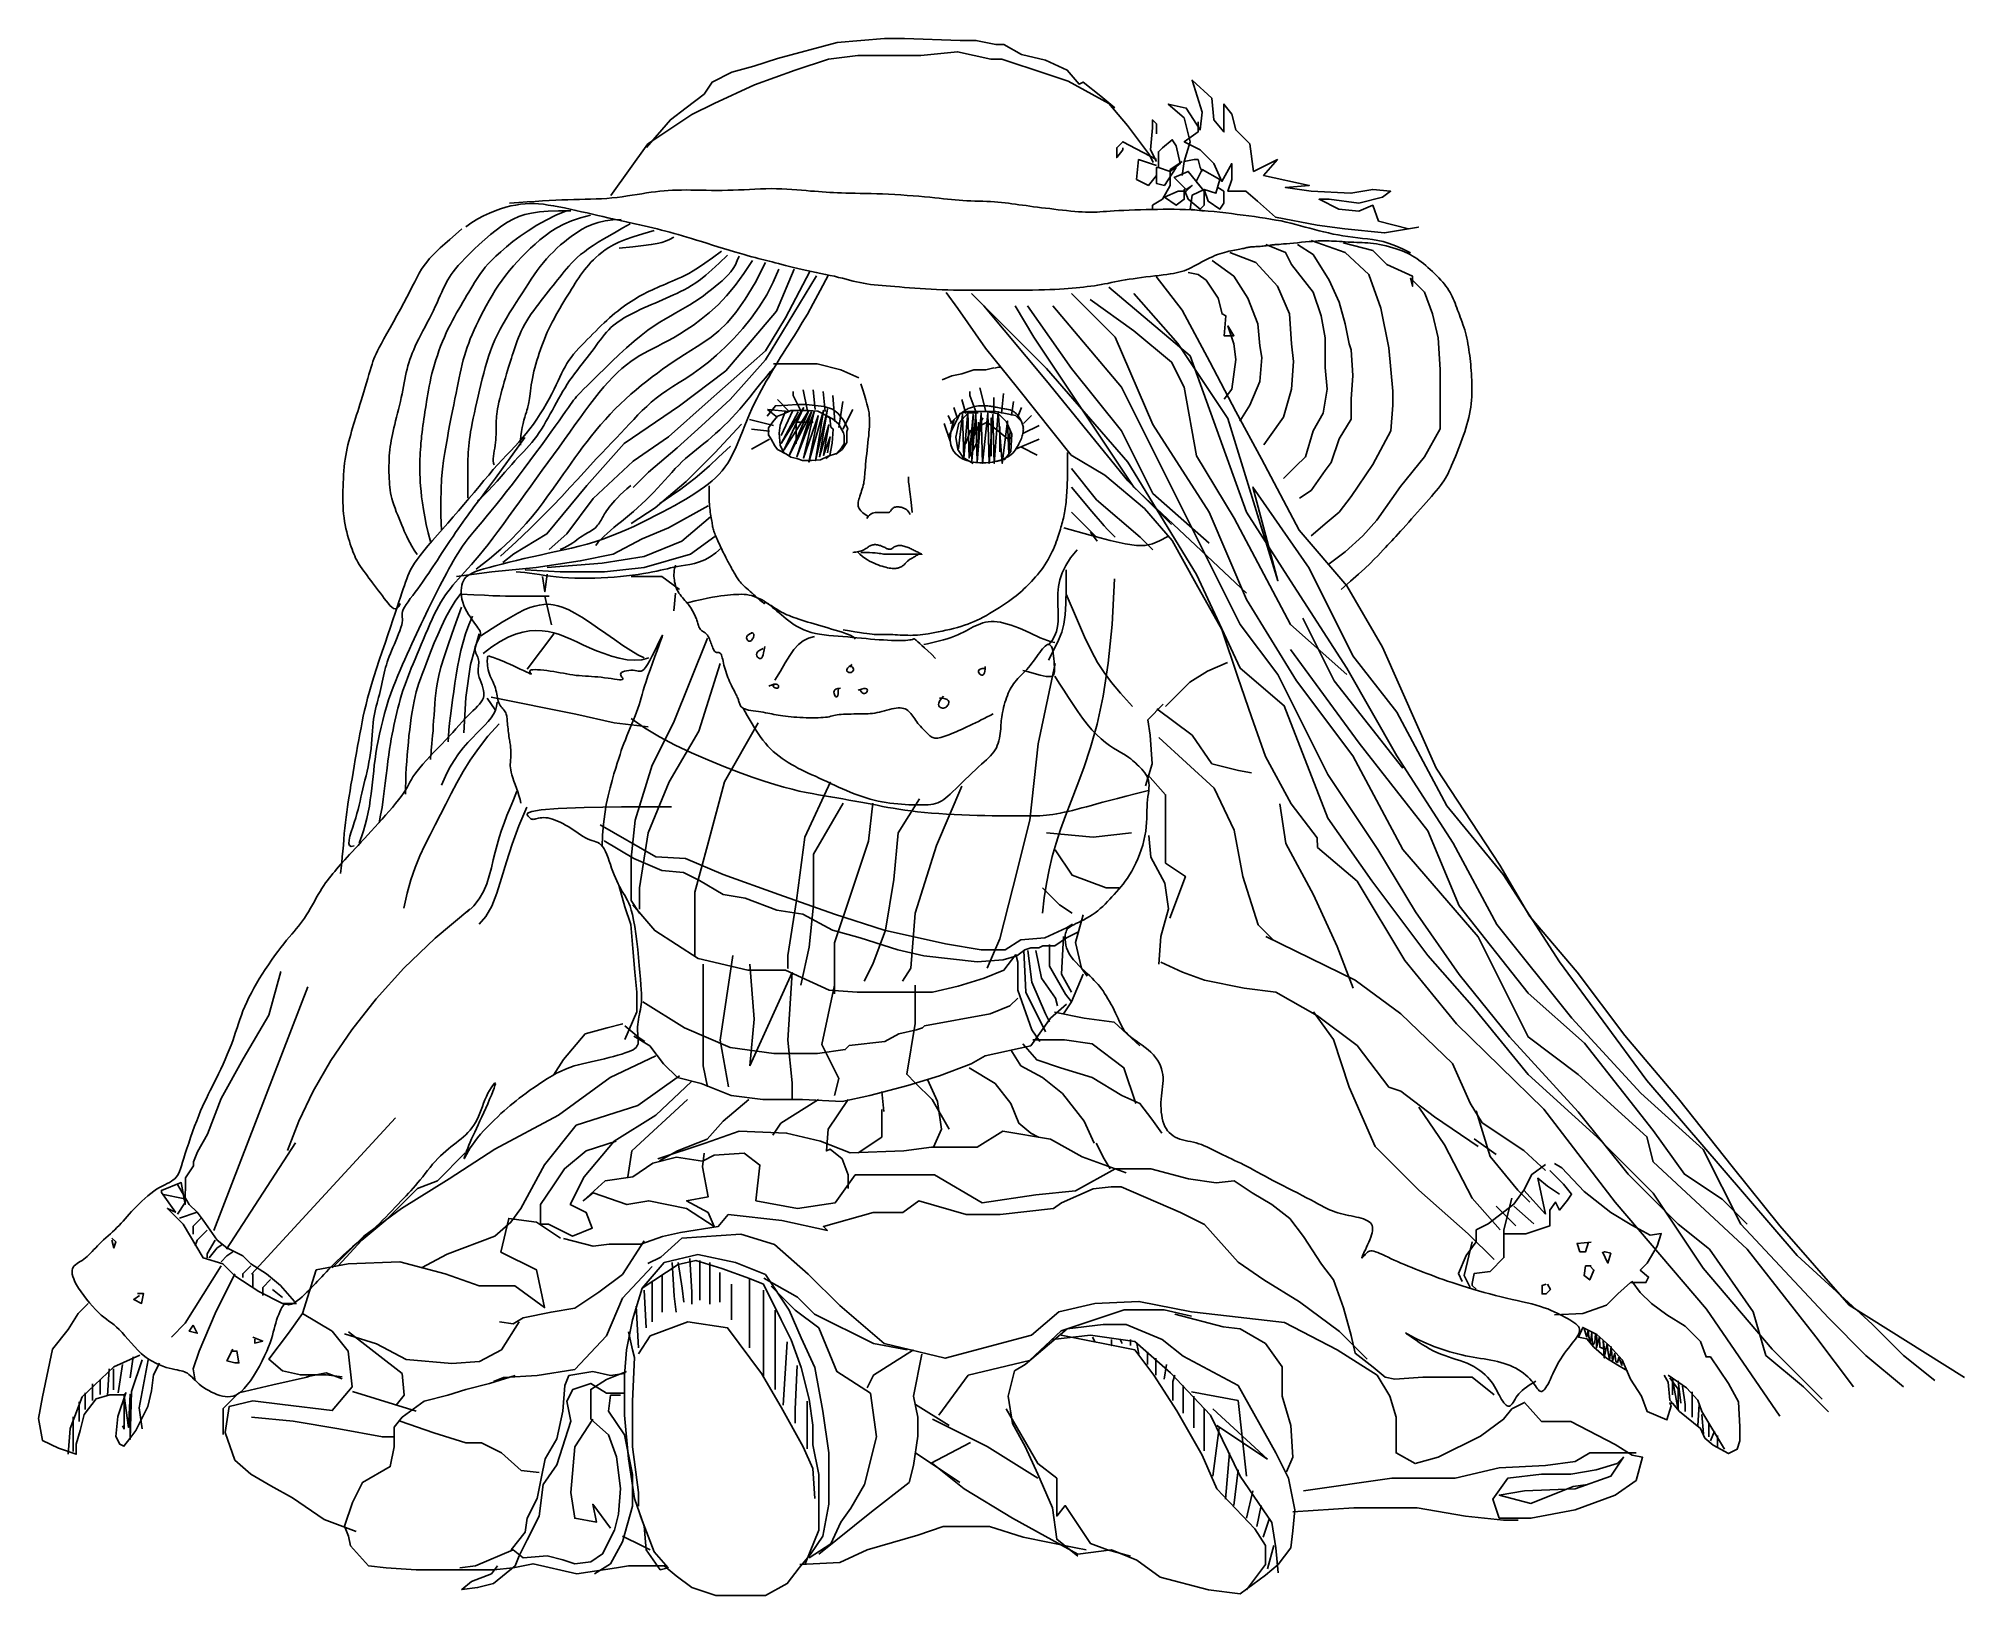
# Model space of a CAD drawing. Extents: x 1096 to 1456, y 1058 to 1349.
import ezdxf

# ---------------------------------------------------------------- set-up
doc = ezdxf.new("R2010")
doc.units = 0
doc.header["$LTSCALE"] = 10
doc.header["$MEASUREMENT"] = 0
doc.layers.add('3', color=3, linetype='CONTINUOUS')

msp = doc.modelspace()

# ---------------------------------------------------------------- linework, layer by layer
at = {"layer": '3'}
for points in [[(1203.33, 1319.79), (1210.23, 1329.44), (1218.5, 1334.95), (1222.64, 1337.01), (1230.23, 1340.46), (1237.82, 1343.22), (1244.03, 1345.28), (1249.54, 1345.97), (1255.06, 1345.97), (1261.27, 1345.97), (1268.17, 1346.66), (1274.38, 1345.28), (1276.45, 1345.28), (1284.72, 1342.53), (1288.86, 1341.15), (1296.45, 1337.01), (1299.9, 1332.88), (1304.04, 1327.37), (1304.73, 1325.99)], [(1210.02, 1328.76), (1214.47, 1333.95), (1217.43, 1336.17), (1220.77, 1338.76), (1222.26, 1340.99), (1225.97, 1342.84), (1230.05, 1343.95), (1234.5, 1345.43), (1245.63, 1348.4), (1250.08, 1348.77), (1254.53, 1349.14), (1258.24, 1349.14), (1268.63, 1348.77), (1271.6, 1348.77), (1275.31, 1348.02), (1276.79, 1348.02), (1280.13, 1346.17), (1284.58, 1345.06), (1288.66, 1343.21), (1290.89, 1340.61), (1291.63, 1340.99), (1294.97, 1338.39), (1297.56, 1336.17)], [(1310.53, 1326.13), (1311.64, 1329.83), (1310.53, 1334.28), (1307.56, 1336.87), (1310.9, 1336.13), (1313.49, 1332.06), (1313.86, 1335.39), (1312.01, 1341.32), (1315.72, 1337.98), (1316.09, 1333.91), (1317.95, 1331.69), (1317.95, 1336.87), (1319.43, 1335.02), (1320.17, 1332.06), (1322.77, 1329.46), (1323.51, 1324.28), (1327.96, 1326.5), (1325.36, 1323.54), (1333.9, 1321.68), (1329.44, 1321.31), (1334.27, 1320.57), (1341.69, 1320.2), (1345.77, 1320.94), (1349.11, 1320.57), (1347.62, 1319.46), (1343.17, 1318.35), (1337.61, 1319.09), (1335.75, 1319.09), (1339.46, 1317.24), (1343.17, 1316.87), (1345.77, 1317.98), (1346.88, 1315.01), (1352.44, 1313.53), (1354.3, 1313.9), (1347.99, 1312.79), (1340.57, 1313.53), (1335.38, 1314.27), (1327.59, 1315.76), (1324.25, 1318.72), (1322.03, 1320.57), (1318.69, 1320.57), (1319.43, 1322.79), (1319.43, 1325.76), (1317.57, 1322.42), (1316.09, 1325.76), (1313.49, 1328.35), (1310.53, 1329.83), (1313.12, 1331.69), (1313.12, 1333.54)], [(1305.33, 1326.13), (1304.22, 1328.35), (1304.59, 1332.43), (1304.59, 1333.91), (1305.33, 1333.17), (1305.33, 1331.32)], [(1305.33, 1326.5), (1299.03, 1329.83), (1297.91, 1328.72), (1297.91, 1326.87), (1299.03, 1328.35), (1299.03, 1328.72)], [(1305.7, 1325.02), (1305.7, 1327.98), (1306.45, 1328.72), (1308.3, 1330.2), (1309.04, 1329.09), (1309.78, 1325.76), (1307.93, 1324.28), (1305.7, 1325.02), (1305.33, 1325.02), (1305.33, 1322.05), (1306.82, 1321.68), (1309.04, 1325.02)], [(1305.33, 1325.39), (1301.99, 1326.5), (1301.62, 1322.79), (1303.85, 1321.68), (1305.33, 1323.54)], [(1310.15, 1326.13), (1307.93, 1324.65), (1307.93, 1321.68), (1306.45, 1319.09), (1304.59, 1317.98), (1304.59, 1317.24)], [(1310.15, 1323.54), (1310.53, 1326.13), (1312.38, 1326.5), (1313.12, 1326.5), (1313.49, 1325.02), (1313.86, 1324.28)], [(1314.24, 1316.87), (1311.64, 1317.24), (1312.01, 1319.83), (1314.24, 1320.94), (1316.46, 1320.2), (1317.2, 1322.79), (1313.86, 1324.65), (1312.75, 1322.42), (1314.24, 1320.57), (1311.27, 1324.28), (1308.67, 1323.17), (1310.9, 1320.94), (1312.01, 1321.68), (1310.9, 1320.57), (1309.41, 1320.57), (1306.82, 1319.46), (1309.04, 1317.98), (1310.53, 1319.09), (1310.53, 1320.94), (1311.27, 1319.09), (1313.49, 1317.24), (1314.24, 1317.98), (1314.24, 1319.83), (1314.24, 1320.94), (1314.98, 1318.72), (1317.2, 1317.24), (1317.95, 1318.35), (1317.95, 1320.57), (1316.83, 1321.31)], [(1176.26, 1313.94), (1177.37, 1314.72), (1178.48, 1315.41), (1179.57, 1316), (1180.65, 1316.51), (1181.7, 1316.94), (1182.73, 1317.3), (1183.72, 1317.59), (1184.67, 1317.83), (1185.57, 1318.01), (1186.44, 1318.14), (1187.3, 1318.23), (1188.14, 1318.27), (1188.98, 1318.27), (1189.84, 1318.22), (1190.73, 1318.14), (1191.65, 1318.01), (1192.63, 1317.86), (1193.64, 1317.67), (1194.69, 1317.47), (1195.75, 1317.24), (1196.82, 1317.01), (1197.88, 1316.76), (1198.92, 1316.52), (1199.94, 1316.29), (1200.92, 1316.06), (1201.86, 1315.84), (1202.77, 1315.64), (1203.66, 1315.44), (1204.52, 1315.24), (1205.37, 1315.05), (1206.21, 1314.87), (1207.05, 1314.68), (1207.88, 1314.49), (1208.72, 1314.31), (1209.55, 1314.12), (1210.37, 1313.93), (1211.19, 1313.74), (1212, 1313.54), (1212.81, 1313.34), (1213.6, 1313.14), (1214.39, 1312.92), (1215.17, 1312.71), (1215.95, 1312.48), (1216.75, 1312.24), (1217.58, 1311.99), (1218.44, 1311.73), (1219.33, 1311.45), (1220.28, 1311.16), (1221.28, 1310.85), (1222.32, 1310.53), (1223.37, 1310.21), (1224.43, 1309.89), (1225.46, 1309.57), (1226.46, 1309.28), (1227.4, 1309), (1228.25, 1308.75), (1229.02, 1308.54), (1229.7, 1308.35), (1230.32, 1308.19), (1230.88, 1308.04), (1231.41, 1307.91), (1231.92, 1307.78), (1232.43, 1307.65), (1232.95, 1307.52), (1233.5, 1307.37), (1234.08, 1307.22), (1234.69, 1307.05), (1235.33, 1306.88), (1236.01, 1306.71), (1236.73, 1306.53), (1237.48, 1306.34), (1238.27, 1306.16), (1239.1, 1305.97), (1239.96, 1305.79), (1240.84, 1305.6), (1241.73, 1305.42), (1242.61, 1305.23), (1243.48, 1305.05), (1244.32, 1304.86), (1245.13, 1304.68), (1245.9, 1304.49), (1246.63, 1304.31), (1247.32, 1304.13), (1247.99, 1303.96), (1248.65, 1303.8), (1249.29, 1303.64), (1249.93, 1303.5), (1250.57, 1303.38), (1251.23, 1303.27), (1251.9, 1303.18), (1252.59, 1303.1), (1253.3, 1303.02), (1254.04, 1302.96), (1254.81, 1302.89), (1255.61, 1302.83), (1256.45, 1302.76), (1257.33, 1302.69), (1258.24, 1302.61), (1259.18, 1302.54), (1260.16, 1302.46), (1261.15, 1302.39), (1262.17, 1302.32), (1263.2, 1302.26), (1264.24, 1302.21), (1265.29, 1302.17), (1266.34, 1302.14), (1267.42, 1302.11), (1268.51, 1302.1), (1269.63, 1302.09), (1270.79, 1302.08), (1271.97, 1302.08), (1273.2, 1302.08), (1274.48, 1302.08), (1275.78, 1302.08), (1277.1, 1302.09), (1278.41, 1302.09), (1279.71, 1302.1), (1280.98, 1302.11), (1282.19, 1302.12), (1283.34, 1302.14), (1284.42, 1302.17), (1285.42, 1302.2), (1286.35, 1302.24), (1287.23, 1302.28), (1288.06, 1302.33), (1288.85, 1302.39), (1289.6, 1302.45), (1290.33, 1302.52), (1291.04, 1302.59), (1291.73, 1302.67), (1292.41, 1302.75), (1293.08, 1302.84), (1293.74, 1302.93), (1294.38, 1303.04), (1295.02, 1303.14), (1295.65, 1303.26), (1296.27, 1303.37), (1296.89, 1303.5), (1297.52, 1303.62), (1298.17, 1303.75), (1298.83, 1303.88), (1299.51, 1304), (1300.22, 1304.13), (1300.96, 1304.24), (1301.75, 1304.36), (1302.56, 1304.47), (1303.38, 1304.57), (1304.21, 1304.67), (1305.03, 1304.77), (1305.82, 1304.86), (1306.57, 1304.95), (1307.27, 1305.05), (1307.91, 1305.14), (1308.5, 1305.24), (1309.04, 1305.34), (1309.55, 1305.46), (1310.03, 1305.59), (1310.5, 1305.73), (1310.95, 1305.9), (1311.41, 1306.1), (1311.88, 1306.32), (1312.36, 1306.56), (1312.85, 1306.82), (1313.34, 1307.09), (1313.83, 1307.36), (1314.33, 1307.63), (1314.82, 1307.89), (1315.31, 1308.13), (1315.79, 1308.35), (1316.27, 1308.55), (1316.74, 1308.73), (1317.19, 1308.89), (1317.64, 1309.03), (1318.07, 1309.16), (1318.49, 1309.27), (1318.89, 1309.37), (1319.28, 1309.46), (1319.65, 1309.53), (1319.99, 1309.6), (1320.32, 1309.66), (1320.63, 1309.72), (1320.92, 1309.77), (1321.19, 1309.82), (1321.43, 1309.86), (1321.65, 1309.91), (1321.85, 1309.96), (1322.04, 1310), (1322.22, 1310.04), (1322.4, 1310.08), (1322.59, 1310.12), (1322.77, 1310.15), (1322.97, 1310.17), (1323.19, 1310.19), (1323.42, 1310.21), (1323.67, 1310.22), (1323.93, 1310.23), (1324.19, 1310.25), (1324.46, 1310.26), (1324.74, 1310.28), (1325.01, 1310.3), (1325.29, 1310.32), (1325.57, 1310.35), (1325.84, 1310.38), (1326.1, 1310.42), (1326.35, 1310.45), (1326.58, 1310.49), (1326.8, 1310.52), (1326.99, 1310.54), (1327.17, 1310.56), (1327.34, 1310.58), (1327.52, 1310.6), (1327.72, 1310.61), (1327.96, 1310.63), (1328.26, 1310.66), (1328.63, 1310.69), (1329.1, 1310.73), (1329.65, 1310.78), (1330.29, 1310.84), (1330.99, 1310.91), (1331.72, 1310.97), (1332.47, 1311.04), (1333.2, 1311.11), (1333.9, 1311.17), (1334.54, 1311.22), (1335.1, 1311.26), (1335.6, 1311.29), (1336.05, 1311.31), (1336.46, 1311.32), (1336.85, 1311.32), (1337.24, 1311.32), (1337.64, 1311.3), (1338.06, 1311.28), (1338.52, 1311.26), (1339.01, 1311.23), (1339.53, 1311.19), (1340.07, 1311.16), (1340.62, 1311.13), (1341.17, 1311.09), (1341.72, 1311.06), (1342.26, 1311.04), (1342.79, 1311.02), (1343.3, 1311), (1343.81, 1310.98), (1344.32, 1310.95), (1344.83, 1310.92), (1345.36, 1310.87), (1345.9, 1310.81), (1346.47, 1310.73), (1347.06, 1310.62), (1347.67, 1310.5), (1348.3, 1310.36), (1348.93, 1310.2), (1349.55, 1310.02), (1350.16, 1309.83), (1350.74, 1309.64), (1351.29, 1309.43), (1351.81, 1309.22), (1352.29, 1309), (1352.74, 1308.77), (1353.17, 1308.53), (1353.59, 1308.27), (1354, 1308), (1354.4, 1307.71), (1354.82, 1307.39), (1355.24, 1307.06), (1355.67, 1306.7), (1356.1, 1306.33), (1356.53, 1305.95), (1356.96, 1305.56), (1357.37, 1305.16), (1357.77, 1304.76), (1358.15, 1304.37), (1358.51, 1303.98), (1358.85, 1303.59), (1359.17, 1303.21), (1359.46, 1302.82), (1359.73, 1302.44), (1359.99, 1302.06), (1360.22, 1301.67), (1360.44, 1301.28), (1360.64, 1300.88), (1360.83, 1300.48), (1361, 1300.07), (1361.17, 1299.66), (1361.33, 1299.24), (1361.49, 1298.81), (1361.64, 1298.38), (1361.8, 1297.95), (1361.97, 1297.5), (1362.14, 1297.05), (1362.31, 1296.6), (1362.47, 1296.13), (1362.64, 1295.66), (1362.8, 1295.18), (1362.96, 1294.68), (1363.1, 1294.18), (1363.23, 1293.66), (1363.36, 1293.14), (1363.47, 1292.61), (1363.57, 1292.06), (1363.67, 1291.52), (1363.75, 1290.97), (1363.83, 1290.41), (1363.9, 1289.86), (1363.97, 1289.3), (1364.03, 1288.74), (1364.09, 1288.18), (1364.14, 1287.62), (1364.18, 1287.05), (1364.22, 1286.47), (1364.25, 1285.88), (1364.28, 1285.29), (1364.3, 1284.68), (1364.31, 1284.06), (1364.31, 1283.44), (1364.3, 1282.8), (1364.27, 1282.16), (1364.23, 1281.52), (1364.17, 1280.87), (1364.09, 1280.22), (1363.99, 1279.58), (1363.86, 1278.93), (1363.71, 1278.28), (1363.55, 1277.62), (1363.37, 1276.97), (1363.17, 1276.31), (1362.96, 1275.64), (1362.73, 1274.97), (1362.49, 1274.3), (1362.25, 1273.63), (1362, 1272.96), (1361.74, 1272.3), (1361.49, 1271.65), (1361.23, 1271.02), (1360.99, 1270.42), (1360.75, 1269.85), (1360.52, 1269.31), (1360.3, 1268.8), (1360.08, 1268.31), (1359.85, 1267.84), (1359.62, 1267.38), (1359.36, 1266.93), (1359.08, 1266.48), (1358.77, 1266.02), (1358.43, 1265.55), (1358.06, 1265.07), (1357.65, 1264.57), (1357.22, 1264.06), (1356.76, 1263.53), (1356.28, 1262.98), (1355.77, 1262.41), (1355.25, 1261.82), (1354.71, 1261.21), (1354.16, 1260.58), (1353.6, 1259.95), (1353.05, 1259.32), (1352.5, 1258.7), (1351.97, 1258.11), (1351.46, 1257.54), (1350.98, 1257.01), (1350.53, 1256.52), (1350.11, 1256.07), (1349.71, 1255.64), (1349.32, 1255.23), (1348.93, 1254.82), (1348.54, 1254.4), (1348.13, 1253.97), (1347.71, 1253.52), (1347.24, 1253.02), (1346.71, 1252.45), (1346.07, 1251.8), (1345.29, 1251.02), (1344.31, 1250.09), (1343.11, 1248.99), (1341.63, 1247.68), (1339.85, 1246.14)], [(1184.4, 1318.35), (1186.13, 1318.48), (1187.72, 1318.59), (1189.2, 1318.69), (1190.56, 1318.78), (1191.84, 1318.85), (1193.04, 1318.91), (1194.2, 1318.96), (1195.31, 1319), (1196.4, 1319.03), (1197.47, 1319.05), (1198.53, 1319.08), (1199.56, 1319.11), (1200.59, 1319.14), (1201.59, 1319.19), (1202.58, 1319.25), (1203.56, 1319.34), (1204.53, 1319.44), (1205.49, 1319.56), (1206.43, 1319.7), (1207.35, 1319.84), (1208.26, 1319.98), (1209.15, 1320.13), (1210.01, 1320.26), (1210.86, 1320.39), (1211.68, 1320.49), (1212.49, 1320.58), (1213.29, 1320.66), (1214.09, 1320.72), (1214.89, 1320.76), (1215.71, 1320.79), (1216.55, 1320.81), (1217.41, 1320.82), (1218.31, 1320.81), (1219.24, 1320.8), (1220.19, 1320.78), (1221.17, 1320.76), (1222.16, 1320.75), (1223.17, 1320.74), (1224.18, 1320.74), (1225.2, 1320.76), (1226.22, 1320.79), (1227.24, 1320.83), (1228.26, 1320.88), (1229.28, 1320.93), (1230.29, 1320.98), (1231.3, 1321.03), (1232.3, 1321.05), (1233.3, 1321.07), (1234.3, 1321.05), (1235.28, 1321.02), (1236.25, 1320.98), (1237.19, 1320.92), (1238.11, 1320.85), (1239, 1320.78), (1239.85, 1320.71), (1240.66, 1320.63), (1241.43, 1320.57), (1242.16, 1320.51), (1242.87, 1320.45), (1243.57, 1320.4), (1244.26, 1320.36), (1244.97, 1320.32), (1245.71, 1320.29), (1246.47, 1320.26), (1247.28, 1320.24), (1248.14, 1320.23), (1249.04, 1320.21), (1249.98, 1320.19), (1250.96, 1320.17), (1251.98, 1320.15), (1253.04, 1320.12), (1254.14, 1320.08), (1255.27, 1320.03), (1256.42, 1319.96), (1257.57, 1319.89), (1258.72, 1319.82), (1259.85, 1319.73), (1260.95, 1319.64), (1261.99, 1319.55), (1262.98, 1319.46), (1263.9, 1319.37), (1264.75, 1319.28), (1265.55, 1319.19), (1266.3, 1319.1), (1267.03, 1319.03), (1267.74, 1318.96), (1268.45, 1318.89), (1269.16, 1318.84), (1269.89, 1318.8), (1270.63, 1318.77), (1271.37, 1318.74), (1272.12, 1318.72), (1272.87, 1318.7), (1273.61, 1318.67), (1274.33, 1318.64), (1275.04, 1318.6), (1275.72, 1318.54), (1276.39, 1318.48), (1277.04, 1318.41), (1277.69, 1318.33), (1278.33, 1318.25), (1278.98, 1318.16), (1279.63, 1318.07), (1280.29, 1317.98), (1280.97, 1317.89), (1281.67, 1317.79), (1282.38, 1317.7), (1283.11, 1317.61), (1283.86, 1317.51), (1284.61, 1317.42), (1285.38, 1317.33), (1286.17, 1317.24), (1286.96, 1317.14), (1287.75, 1317.05), (1288.54, 1316.97), (1289.32, 1316.89), (1290.07, 1316.82), (1290.79, 1316.76), (1291.47, 1316.71), (1292.1, 1316.68), (1292.68, 1316.67), (1293.22, 1316.67), (1293.73, 1316.68), (1294.25, 1316.7), (1294.78, 1316.74), (1295.35, 1316.78), (1295.98, 1316.82), (1296.68, 1316.87), (1297.46, 1316.91), (1298.33, 1316.96), (1299.26, 1317), (1300.25, 1317.04), (1301.27, 1317.08), (1302.33, 1317.12), (1303.4, 1317.15), (1304.47, 1317.18), (1305.53, 1317.2), (1306.58, 1317.21), (1307.63, 1317.21), (1308.67, 1317.21), (1309.71, 1317.19), (1310.76, 1317.16), (1311.81, 1317.11), (1312.88, 1317.05), (1313.95, 1316.97), (1315.03, 1316.88), (1316.11, 1316.77), (1317.2, 1316.66), (1318.29, 1316.53), (1319.38, 1316.4), (1320.46, 1316.26), (1321.53, 1316.13), (1322.59, 1315.99), (1323.64, 1315.84), (1324.67, 1315.7), (1325.69, 1315.55), (1326.69, 1315.39), (1327.67, 1315.21), (1328.63, 1315.03), (1329.57, 1314.83), (1330.49, 1314.61), (1331.38, 1314.38), (1332.27, 1314.14), (1333.14, 1313.9), (1334.01, 1313.66), (1334.87, 1313.42), (1335.74, 1313.19), (1336.62, 1312.98), (1337.5, 1312.78), (1338.4, 1312.59), (1339.3, 1312.42), (1340.21, 1312.27), (1341.13, 1312.13), (1342.05, 1312), (1342.96, 1311.88), (1343.88, 1311.77), (1344.8, 1311.67), (1345.73, 1311.55), (1346.71, 1311.39), (1347.73, 1311.16), (1348.84, 1310.84), (1350.04, 1310.4), (1351.36, 1309.83), (1352.82, 1309.09)], [(1195.86, 1316.93), (1193.58, 1316.91), (1191.64, 1316.84), (1189.98, 1316.71), (1188.54, 1316.51), (1187.28, 1316.23), (1186.15, 1315.86), (1185.08, 1315.39), (1184.04, 1314.81), (1182.98, 1314.12), (1181.9, 1313.33), (1180.83, 1312.47), (1179.77, 1311.56), (1178.76, 1310.65), (1177.8, 1309.74), (1176.91, 1308.87), (1176.12, 1308.06), (1175.43, 1307.33), (1174.83, 1306.68), (1174.32, 1306.09), (1173.88, 1305.54), (1173.5, 1305.02), (1173.16, 1304.52), (1172.85, 1304.01), (1172.57, 1303.49), (1172.29, 1302.93), (1172.01, 1302.35), (1171.73, 1301.74), (1171.45, 1301.1), (1171.15, 1300.43), (1170.85, 1299.75), (1170.52, 1299.03), (1170.17, 1298.3), (1169.8, 1297.55), (1169.42, 1296.79), (1169.02, 1296.02), (1168.61, 1295.25), (1168.21, 1294.49), (1167.82, 1293.73), (1167.45, 1293), (1167.1, 1292.3), (1166.78, 1291.62), (1166.49, 1290.97), (1166.23, 1290.34), (1166, 1289.73), (1165.79, 1289.13), (1165.59, 1288.53), (1165.42, 1287.93), (1165.26, 1287.32), (1165.11, 1286.7), (1164.97, 1286.06), (1164.84, 1285.42), (1164.71, 1284.76), (1164.58, 1284.09), (1164.45, 1283.4), (1164.31, 1282.71), (1164.16, 1282), (1164, 1281.27), (1163.83, 1280.54), (1163.66, 1279.81), (1163.48, 1279.09), (1163.3, 1278.37), (1163.12, 1277.67), (1162.96, 1276.99), (1162.8, 1276.33), (1162.65, 1275.71), (1162.51, 1275.11), (1162.39, 1274.53), (1162.28, 1273.96), (1162.19, 1273.4), (1162.1, 1272.84), (1162.03, 1272.27), (1161.98, 1271.69), (1161.93, 1271.1), (1161.9, 1270.48), (1161.88, 1269.87), (1161.87, 1269.25), (1161.86, 1268.63), (1161.87, 1268.02), (1161.89, 1267.42), (1161.91, 1266.85), (1161.94, 1266.3), (1161.98, 1265.76), (1162.03, 1265.24), (1162.1, 1264.73), (1162.18, 1264.2), (1162.29, 1263.67), (1162.43, 1263.12), (1162.59, 1262.55), (1162.79, 1261.95), (1163.01, 1261.32), (1163.24, 1260.68), (1163.5, 1260.04), (1163.75, 1259.4), (1164.01, 1258.77), (1164.26, 1258.17), (1164.5, 1257.6), (1164.73, 1257.07), (1164.95, 1256.56), (1165.18, 1256.04), (1165.45, 1255.5), (1165.77, 1254.91), (1166.15, 1254.26), (1166.61, 1253.51), (1167.17, 1252.66)], [(1195.04, 1316.93), (1193.09, 1316.11), (1191.25, 1315.2), (1189.51, 1314.22), (1187.9, 1313.21), (1186.41, 1312.18), (1185.05, 1311.17), (1183.84, 1310.2), (1182.78, 1309.29), (1181.87, 1308.46), (1181.09, 1307.71), (1180.44, 1307.02), (1179.88, 1306.39), (1179.4, 1305.79), (1178.98, 1305.22), (1178.6, 1304.66), (1178.24, 1304.1), (1177.88, 1303.53), (1177.52, 1302.95), (1177.16, 1302.36), (1176.79, 1301.75), (1176.43, 1301.13), (1176.05, 1300.49), (1175.68, 1299.85), (1175.3, 1299.19), (1174.91, 1298.52), (1174.52, 1297.83), (1174.13, 1297.13), (1173.74, 1296.41), (1173.35, 1295.67), (1172.96, 1294.91), (1172.59, 1294.13), (1172.22, 1293.32), (1171.87, 1292.49), (1171.53, 1291.64), (1171.21, 1290.78), (1170.91, 1289.91), (1170.62, 1289.04), (1170.36, 1288.18), (1170.12, 1287.33), (1169.9, 1286.5), (1169.71, 1285.69), (1169.54, 1284.91), (1169.39, 1284.15), (1169.25, 1283.41), (1169.13, 1282.69), (1169.02, 1281.99), (1168.91, 1281.3), (1168.81, 1280.63), (1168.71, 1279.97), (1168.6, 1279.32), (1168.5, 1278.68), (1168.41, 1278.05), (1168.31, 1277.41), (1168.22, 1276.78), (1168.14, 1276.15), (1168.06, 1275.51), (1167.98, 1274.87), (1167.92, 1274.23), (1167.85, 1273.58), (1167.8, 1272.95), (1167.75, 1272.32), (1167.71, 1271.7), (1167.68, 1271.11), (1167.65, 1270.53), (1167.62, 1269.98), (1167.61, 1269.44), (1167.61, 1268.89), (1167.61, 1268.31), (1167.63, 1267.7), (1167.67, 1267.03), (1167.72, 1266.28), (1167.78, 1265.45), (1167.87, 1264.51), (1167.98, 1263.48), (1168.13, 1262.33), (1168.32, 1261.09), (1168.56, 1259.74), (1168.85, 1258.3), (1169.2, 1256.75), (1169.63, 1255.11)], [(1199.55, 1316.11), (1197.67, 1315.61), (1196.02, 1315.05), (1194.55, 1314.42), (1193.26, 1313.75), (1192.11, 1313.03), (1191.06, 1312.28), (1190.1, 1311.51), (1189.2, 1310.72), (1188.33, 1309.92), (1187.49, 1309.12), (1186.68, 1308.3), (1185.89, 1307.47), (1185.13, 1306.62), (1184.4, 1305.76), (1183.7, 1304.87), (1183.02, 1303.96), (1182.36, 1303.03), (1181.74, 1302.08), (1181.14, 1301.12), (1180.57, 1300.15), (1180.02, 1299.19), (1179.51, 1298.24), (1179.03, 1297.3), (1178.58, 1296.39), (1178.16, 1295.51), (1177.77, 1294.66), (1177.41, 1293.83), (1177.07, 1293.01), (1176.77, 1292.21), (1176.48, 1291.42), (1176.22, 1290.63), (1175.98, 1289.84), (1175.76, 1289.04), (1175.55, 1288.24), (1175.36, 1287.41), (1175.17, 1286.56), (1174.98, 1285.68), (1174.8, 1284.77), (1174.61, 1283.81), (1174.41, 1282.81), (1174.2, 1281.77), (1173.98, 1280.67), (1173.75, 1279.52), (1173.51, 1278.33), (1173.27, 1277.09), (1173.02, 1275.81), (1172.78, 1274.49), (1172.53, 1273.13), (1172.29, 1271.72), (1172.07, 1270.23), (1171.87, 1268.61), (1171.71, 1266.83), (1171.6, 1264.84), (1171.55, 1262.59), (1171.57, 1260.05), (1171.68, 1257.16)], [(1205.29, 1315.29), (1203.69, 1315.23), (1202.26, 1315.04), (1200.99, 1314.76), (1199.85, 1314.38), (1198.82, 1313.94), (1197.88, 1313.43), (1197.02, 1312.89), (1196.2, 1312.32), (1195.42, 1311.74), (1194.68, 1311.15), (1193.96, 1310.54), (1193.26, 1309.92), (1192.6, 1309.28), (1191.96, 1308.62), (1191.34, 1307.94), (1190.74, 1307.24), (1190.16, 1306.51), (1189.59, 1305.76), (1189.03, 1304.98), (1188.48, 1304.17), (1187.93, 1303.34), (1187.37, 1302.48), (1186.81, 1301.6), (1186.23, 1300.69), (1185.63, 1299.76), (1185.02, 1298.8), (1184.41, 1297.83), (1183.81, 1296.83), (1183.23, 1295.83), (1182.66, 1294.82), (1182.14, 1293.8), (1181.65, 1292.78), (1181.21, 1291.75), (1180.82, 1290.73), (1180.47, 1289.7), (1180.15, 1288.66), (1179.85, 1287.62), (1179.58, 1286.58), (1179.31, 1285.52), (1179.05, 1284.45), (1178.8, 1283.37), (1178.55, 1282.29), (1178.3, 1281.22), (1178.06, 1280.17), (1177.84, 1279.15), (1177.63, 1278.18), (1177.44, 1277.26), (1177.28, 1276.4), (1177.14, 1275.62), (1177.02, 1274.9), (1176.92, 1274.23), (1176.84, 1273.59), (1176.78, 1272.98), (1176.73, 1272.38), (1176.69, 1271.77), (1176.66, 1271.15), (1176.64, 1270.49), (1176.62, 1269.82), (1176.61, 1269.13), (1176.6, 1268.44), (1176.6, 1267.76), (1176.6, 1267.09), (1176.6, 1266.46), (1176.6, 1265.86), (1176.6, 1265.31), (1176.6, 1264.81), (1176.6, 1264.38), (1176.6, 1264), (1176.6, 1263.71), (1176.6, 1263.48), (1176.6, 1263.35), (1176.6, 1263.3)], [(1206.93, 1314.47), (1205.58, 1313.72), (1204.32, 1313.01), (1203.13, 1312.33), (1202.02, 1311.67), (1200.99, 1311.05), (1200.04, 1310.44), (1199.17, 1309.86), (1198.39, 1309.29), (1197.68, 1308.73), (1197.05, 1308.18), (1196.49, 1307.65), (1195.97, 1307.12), (1195.5, 1306.6), (1195.05, 1306.08), (1194.63, 1305.57), (1194.22, 1305.06), (1193.81, 1304.54), (1193.4, 1304.03), (1192.98, 1303.51), (1192.56, 1302.98), (1192.14, 1302.45), (1191.7, 1301.9), (1191.26, 1301.34), (1190.81, 1300.76), (1190.34, 1300.16), (1189.87, 1299.55), (1189.39, 1298.92), (1188.93, 1298.28), (1188.47, 1297.64), (1188.04, 1297), (1187.63, 1296.35), (1187.25, 1295.71), (1186.91, 1295.07), (1186.61, 1294.44), (1186.33, 1293.83), (1186.08, 1293.22), (1185.86, 1292.62), (1185.65, 1292.04), (1185.45, 1291.48), (1185.27, 1290.93), (1185.1, 1290.4), (1184.92, 1289.88), (1184.75, 1289.36), (1184.58, 1288.84), (1184.4, 1288.29), (1184.22, 1287.71), (1184.04, 1287.09), (1183.84, 1286.43), (1183.63, 1285.71), (1183.41, 1284.96), (1183.19, 1284.17), (1182.97, 1283.39), (1182.77, 1282.61), (1182.58, 1281.85), (1182.41, 1281.14), (1182.27, 1280.49), (1182.15, 1279.92), (1182.07, 1279.4), (1182.01, 1278.94), (1181.97, 1278.52), (1181.94, 1278.12), (1181.93, 1277.73), (1181.92, 1277.35), (1181.92, 1276.95), (1181.92, 1276.52), (1181.92, 1276.08), (1181.91, 1275.62), (1181.9, 1275.13), (1181.87, 1274.64), (1181.84, 1274.13), (1181.79, 1273.61), (1181.72, 1273.09), (1181.63, 1272.57), (1181.54, 1272.05), (1181.46, 1271.54), (1181.39, 1271.05), (1181.34, 1270.59), (1181.34, 1270.16), (1181.4, 1269.78), (1181.51, 1269.44)], [(1175.48, 1313.53), (1174.29, 1312.48), (1173.24, 1311.56), (1172.29, 1310.73), (1171.46, 1309.98), (1170.71, 1309.29), (1170.05, 1308.63), (1169.46, 1307.99), (1168.92, 1307.35), (1168.43, 1306.69), (1167.98, 1306), (1167.54, 1305.27), (1167.11, 1304.5), (1166.68, 1303.67), (1166.23, 1302.79), (1165.74, 1301.83), (1165.21, 1300.81), (1164.63, 1299.71), (1164.01, 1298.55), (1163.36, 1297.37), (1162.72, 1296.2), (1162.08, 1295.06), (1161.48, 1293.97), (1160.93, 1292.98), (1160.45, 1292.1), (1160.05, 1291.36), (1159.73, 1290.73), (1159.46, 1290.19), (1159.24, 1289.7), (1159.05, 1289.24), (1158.88, 1288.78), (1158.71, 1288.28), (1158.54, 1287.72), (1158.34, 1287.07), (1158.12, 1286.35), (1157.89, 1285.58), (1157.65, 1284.76), (1157.41, 1283.93), (1157.16, 1283.09), (1156.92, 1282.27), (1156.68, 1281.48), (1156.45, 1280.74), (1156.24, 1280.05), (1156.03, 1279.39), (1155.83, 1278.76), (1155.64, 1278.14), (1155.45, 1277.55), (1155.26, 1276.95), (1155.07, 1276.35), (1154.89, 1275.75), (1154.71, 1275.13), (1154.53, 1274.5), (1154.35, 1273.85), (1154.19, 1273.2), (1154.04, 1272.53), (1153.9, 1271.86), (1153.78, 1271.17), (1153.67, 1270.47), (1153.58, 1269.76), (1153.5, 1269.04), (1153.44, 1268.31), (1153.38, 1267.58), (1153.34, 1266.84), (1153.31, 1266.1), (1153.28, 1265.36), (1153.26, 1264.62), (1153.25, 1263.88), (1153.25, 1263.15), (1153.26, 1262.41), (1153.28, 1261.69), (1153.32, 1260.97), (1153.38, 1260.26), (1153.47, 1259.56), (1153.57, 1258.87), (1153.69, 1258.2), (1153.83, 1257.54), (1153.98, 1256.9), (1154.14, 1256.29), (1154.31, 1255.7), (1154.48, 1255.15), (1154.64, 1254.62), (1154.8, 1254.13), (1154.96, 1253.66), (1155.12, 1253.22), (1155.28, 1252.81), (1155.46, 1252.4), (1155.64, 1252.01), (1155.84, 1251.61), (1156.06, 1251.22), (1156.31, 1250.83), (1156.57, 1250.42), (1156.85, 1250.01), (1157.15, 1249.59), (1157.47, 1249.17), (1157.79, 1248.73), (1158.13, 1248.28), (1158.47, 1247.83), (1158.82, 1247.36), (1159.18, 1246.88), (1159.54, 1246.4), (1159.9, 1245.91), (1160.26, 1245.43), (1160.63, 1244.94), (1160.99, 1244.47), (1161.35, 1244), (1161.71, 1243.55), (1162.06, 1243.14), (1162.41, 1242.81), (1162.74, 1242.59), (1163.07, 1242.52), (1163.39, 1242.63), (1163.69, 1242.94), (1163.98, 1243.5)], [(1211.44, 1313.24), (1209.32, 1312.65), (1207.54, 1312.09), (1206.06, 1311.55), (1204.84, 1311.04), (1203.83, 1310.55), (1202.99, 1310.08), (1202.29, 1309.61), (1201.67, 1309.15), (1201.1, 1308.69), (1200.57, 1308.23), (1200.08, 1307.76), (1199.63, 1307.3), (1199.2, 1306.83), (1198.79, 1306.36), (1198.41, 1305.88), (1198.05, 1305.4), (1197.69, 1304.91), (1197.35, 1304.41), (1197.01, 1303.9), (1196.68, 1303.38), (1196.35, 1302.85), (1196.01, 1302.31), (1195.67, 1301.75), (1195.31, 1301.17), (1194.95, 1300.57), (1194.58, 1299.96), (1194.2, 1299.33), (1193.82, 1298.69), (1193.44, 1298.05), (1193.08, 1297.41), (1192.72, 1296.76), (1192.38, 1296.12), (1192.05, 1295.48), (1191.75, 1294.85), (1191.46, 1294.22), (1191.18, 1293.59), (1190.92, 1292.95), (1190.67, 1292.31), (1190.42, 1291.66), (1190.19, 1291), (1189.96, 1290.33), (1189.74, 1289.65), (1189.53, 1288.97), (1189.34, 1288.28), (1189.15, 1287.6), (1188.98, 1286.92), (1188.82, 1286.26), (1188.69, 1285.61), (1188.57, 1284.98), (1188.47, 1284.38), (1188.38, 1283.8), (1188.3, 1283.25), (1188.24, 1282.74), (1188.18, 1282.26), (1188.12, 1281.83), (1188.07, 1281.45), (1188.02, 1281.11), (1187.97, 1280.81), (1187.91, 1280.53), (1187.84, 1280.26), (1187.76, 1279.97), (1187.66, 1279.65), (1187.55, 1279.28), (1187.42, 1278.86), (1187.27, 1278.36), (1187.11, 1277.79), (1186.94, 1277.15), (1186.79, 1276.45), (1186.65, 1275.69), (1186.53, 1274.88), (1186.46, 1274.03), (1186.43, 1273.13)], [(1215.13, 1312), (1214.3, 1311.59), (1213.59, 1311.27), (1212.86, 1311.02), (1212.01, 1310.82), (1210.9, 1310.63), (1209.43, 1310.44), (1207.46, 1310.22), (1204.88, 1309.95)], [(1325.76, 1310.6), (1329.47, 1309.12), (1330.58, 1306.9), (1334.66, 1301.71), (1336.14, 1297.27), (1336.89, 1293.19), (1336.89, 1287.63), (1337.26, 1283.56), (1336.51, 1279.11), (1334.66, 1275.78), (1333.18, 1270.96), (1331.32, 1269.11), (1329.1, 1266.89)], [(1331.69, 1310.6), (1334.66, 1308.75), (1337.63, 1303.94), (1339.48, 1299.86), (1340.6, 1295.78), (1341.34, 1292.08), (1341.71, 1290.97), (1342.08, 1286.15), (1341.71, 1281.71), (1341.71, 1278), (1339.48, 1274.3), (1338, 1269.85), (1336.89, 1268.37), (1334.29, 1264.66), (1332.06, 1263.18)], [(1334.29, 1311.35), (1340.6, 1309.12), (1345.05, 1305.05), (1347.27, 1298.75), (1348.76, 1291.34), (1349.5, 1283.19), (1349.5, 1280.59), (1349.13, 1275.78), (1345.79, 1269.48), (1341.71, 1263.55), (1339.48, 1260.59), (1337.26, 1258.73), (1334.29, 1256.14)], [(1340.22, 1310.97), (1345.79, 1309.49), (1348.39, 1306.9), (1353.21, 1304.68), (1353.21, 1302.82), (1352.84, 1304.31), (1355.43, 1301.71), (1356.92, 1297.64), (1358.03, 1293.19), (1358.4, 1287.26), (1358.4, 1282.08), (1358.4, 1276.15), (1355.43, 1270.96), (1350.98, 1265.4), (1346.53, 1259.11), (1343.93, 1256.14), (1340.6, 1253.18), (1337.63, 1250.95)], [(1224.02, 1309.39), (1222.35, 1308.13), (1220.94, 1307.12), (1219.76, 1306.32), (1218.76, 1305.69), (1217.92, 1305.21), (1217.19, 1304.83), (1216.55, 1304.53), (1215.95, 1304.26), (1215.36, 1304.01), (1214.78, 1303.77), (1214.21, 1303.52), (1213.66, 1303.28), (1213.11, 1303.05), (1212.57, 1302.81), (1212.04, 1302.58), (1211.53, 1302.35), (1211.02, 1302.12), (1210.53, 1301.88), (1210.04, 1301.65), (1209.56, 1301.4), (1209.08, 1301.15), (1208.6, 1300.88), (1208.12, 1300.61), (1207.63, 1300.31), (1207.14, 1300), (1206.65, 1299.68), (1206.15, 1299.33), (1205.65, 1298.97), (1205.14, 1298.59), (1204.63, 1298.19), (1204.12, 1297.78), (1203.61, 1297.35), (1203.1, 1296.9), (1202.59, 1296.44), (1202.08, 1295.96), (1201.56, 1295.46), (1201.05, 1294.96), (1200.53, 1294.45), (1200, 1293.93), (1199.47, 1293.4), (1198.93, 1292.86), (1198.4, 1292.32), (1197.87, 1291.77), (1197.35, 1291.22), (1196.85, 1290.66), (1196.37, 1290.1), (1195.93, 1289.53), (1195.51, 1288.95), (1195.14, 1288.37), (1194.79, 1287.77), (1194.46, 1287.16), (1194.15, 1286.52), (1193.82, 1285.85), (1193.49, 1285.14), (1193.13, 1284.38), (1192.73, 1283.58), (1192.29, 1282.72), (1191.81, 1281.81), (1191.29, 1280.88), (1190.73, 1279.92), (1190.14, 1278.96), (1189.52, 1278), (1188.88, 1277.07), (1188.22, 1276.17), (1187.54, 1275.31), (1186.84, 1274.48), (1186.12, 1273.68), (1185.38, 1272.88), (1184.62, 1272.08), (1183.84, 1271.25), (1183.04, 1270.4), (1182.22, 1269.5), (1181.37, 1268.55), (1180.51, 1267.54), (1179.62, 1266.49), (1178.7, 1265.41), (1177.77, 1264.3), (1176.82, 1263.16), (1175.85, 1262.01), (1174.86, 1260.85), (1173.86, 1259.7), (1172.86, 1258.55), (1171.87, 1257.43), (1170.91, 1256.34), (1169.99, 1255.29), (1169.14, 1254.3), (1168.37, 1253.37), (1167.69, 1252.52), (1167.12, 1251.75), (1166.64, 1251.05), (1166.24, 1250.41), (1165.91, 1249.81), (1165.64, 1249.23), (1165.4, 1248.67), (1165.18, 1248.1), (1164.97, 1247.52), (1164.76, 1246.89), (1164.53, 1246.23), (1164.29, 1245.5), (1164.03, 1244.69), (1163.73, 1243.8), (1163.41, 1242.81), (1163.04, 1241.71), (1162.62, 1240.48), (1162.16, 1239.12), (1161.65, 1237.65), (1161.13, 1236.1), (1160.59, 1234.52), (1160.05, 1232.92), (1159.53, 1231.34), (1159.05, 1229.82), (1158.6, 1228.37), (1158.21, 1227.04), (1157.87, 1225.8), (1157.58, 1224.63), (1157.31, 1223.52), (1157.07, 1222.44), (1156.85, 1221.37), (1156.65, 1220.29), (1156.44, 1219.17), (1156.23, 1218.01), (1156.01, 1216.82), (1155.8, 1215.6), (1155.58, 1214.36), (1155.37, 1213.14), (1155.16, 1211.92), (1154.96, 1210.74), (1154.77, 1209.6), (1154.59, 1208.52), (1154.42, 1207.48), (1154.26, 1206.47), (1154.12, 1205.49), (1153.98, 1204.52), (1153.85, 1203.55), (1153.73, 1202.56), (1153.62, 1201.54), (1153.52, 1200.5), (1153.43, 1199.42), (1153.34, 1198.33), (1153.24, 1197.24), (1153.14, 1196.15), (1153.04, 1195.09), (1152.92, 1194.05), (1152.79, 1193.05)], [(1227.32, 1308.48), (1226.99, 1307.61), (1226.62, 1306.83), (1226.21, 1306.14), (1225.76, 1305.51), (1225.27, 1304.94), (1224.74, 1304.39), (1224.16, 1303.86), (1223.53, 1303.32), (1222.87, 1302.77), (1222.16, 1302.21), (1221.41, 1301.64), (1220.64, 1301.06), (1219.83, 1300.49), (1219, 1299.93), (1218.14, 1299.38), (1217.27, 1298.86), (1216.39, 1298.35), (1215.48, 1297.85), (1214.54, 1297.32), (1213.56, 1296.76), (1212.52, 1296.13), (1211.43, 1295.41), (1210.26, 1294.59), (1209.01, 1293.63), (1207.68, 1292.53), (1206.3, 1291.32), (1204.9, 1290.05), (1203.53, 1288.75), (1202.21, 1287.48), (1200.98, 1286.29), (1199.89, 1285.21), (1198.97, 1284.28), (1198.24, 1283.56), (1197.68, 1282.99), (1197.25, 1282.55), (1196.92, 1282.19), (1196.65, 1281.87), (1196.39, 1281.54), (1196.12, 1281.17), (1195.8, 1280.71), (1195.4, 1280.13), (1194.9, 1279.43), (1194.33, 1278.61), (1193.67, 1277.69), (1192.93, 1276.66), (1192.12, 1275.53), (1191.24, 1274.31), (1190.3, 1273.01), (1189.29, 1271.64), (1188.23, 1270.21), (1187.14, 1268.75), (1186.04, 1267.29), (1184.94, 1265.85), (1183.86, 1264.45), (1182.82, 1263.12), (1181.83, 1261.88), (1180.91, 1260.75), (1180.06, 1259.72), (1179.27, 1258.78), (1178.54, 1257.92), (1177.86, 1257.12), (1177.23, 1256.36), (1176.66, 1255.64), (1176.12, 1254.94), (1175.62, 1254.24), (1175.16, 1253.55), (1174.72, 1252.86), (1174.3, 1252.16), (1173.89, 1251.45), (1173.49, 1250.73), (1173.09, 1249.99), (1172.68, 1249.23), (1172.26, 1248.45), (1171.83, 1247.64), (1171.39, 1246.81), (1170.95, 1245.96), (1170.5, 1245.09), (1170.06, 1244.22), (1169.61, 1243.33), (1169.17, 1242.43), (1168.73, 1241.52), (1168.3, 1240.61), (1167.87, 1239.69), (1167.45, 1238.77), (1167.02, 1237.84), (1166.6, 1236.9), (1166.16, 1235.96), (1165.73, 1235.01), (1165.29, 1234.05), (1164.84, 1233.08), (1164.39, 1232.09), (1163.95, 1231.08), (1163.5, 1230.04), (1163.07, 1228.96), (1162.64, 1227.85), (1162.22, 1226.69), (1161.81, 1225.48), (1161.42, 1224.23), (1161.05, 1222.96), (1160.7, 1221.67), (1160.38, 1220.39), (1160.09, 1219.11), (1159.83, 1217.86), (1159.6, 1216.65), (1159.42, 1215.49), (1159.26, 1214.37), (1159.12, 1213.28), (1159.01, 1212.21), (1158.9, 1211.15), (1158.79, 1210.09), (1158.67, 1209.02), (1158.54, 1207.93), (1158.38, 1206.8), (1158.2, 1205.66), (1157.99, 1204.5), (1157.74, 1203.33), (1157.45, 1202.17), (1157.12, 1201.02), (1156.74, 1199.88), (1156.3, 1198.78)], [(1229.8, 1307.65), (1228.22, 1305.18), (1226.61, 1302.98), (1224.99, 1301.06), (1223.38, 1299.38), (1221.79, 1297.92), (1220.26, 1296.66), (1218.8, 1295.58), (1217.44, 1294.66), (1216.2, 1293.88), (1215.06, 1293.2), (1214, 1292.62), (1213.03, 1292.11), (1212.11, 1291.65), (1211.24, 1291.21), (1210.39, 1290.78), (1209.56, 1290.33), (1208.74, 1289.85), (1207.91, 1289.32), (1207.08, 1288.75), (1206.25, 1288.12), (1205.42, 1287.43), (1204.58, 1286.68), (1203.74, 1285.86), (1202.89, 1284.97), (1202.03, 1284.01), (1201.17, 1282.97), (1200.29, 1281.87), (1199.41, 1280.7), (1198.5, 1279.48), (1197.58, 1278.22), (1196.63, 1276.9), (1195.66, 1275.56), (1194.67, 1274.17), (1193.66, 1272.77), (1192.62, 1271.33), (1191.58, 1269.89), (1190.52, 1268.42), (1189.46, 1266.95), (1188.4, 1265.48), (1187.34, 1264.01), (1186.28, 1262.55), (1185.24, 1261.1), (1184.22, 1259.69), (1183.22, 1258.31), (1182.24, 1257), (1181.31, 1255.75), (1180.41, 1254.57), (1179.56, 1253.49), (1178.76, 1252.51), (1178.01, 1251.62), (1177.3, 1250.81), (1176.64, 1250.07), (1176.01, 1249.38), (1175.42, 1248.73), (1174.86, 1248.11), (1174.33, 1247.51), (1173.83, 1246.92), (1173.35, 1246.33), (1172.88, 1245.73), (1172.44, 1245.11), (1172.01, 1244.46), (1171.58, 1243.78), (1171.17, 1243.06), (1170.75, 1242.29), (1170.34, 1241.46), (1169.93, 1240.59), (1169.52, 1239.68), (1169.11, 1238.74), (1168.7, 1237.79), (1168.3, 1236.83), (1167.91, 1235.88), (1167.52, 1234.94), (1167.13, 1234.02), (1166.76, 1233.13), (1166.39, 1232.25), (1166.04, 1231.4), (1165.7, 1230.55), (1165.37, 1229.72), (1165.06, 1228.89), (1164.76, 1228.06), (1164.49, 1227.24), (1164.23, 1226.42), (1163.99, 1225.59), (1163.77, 1224.77), (1163.55, 1223.96), (1163.35, 1223.14), (1163.16, 1222.34), (1162.98, 1221.53), (1162.8, 1220.74), (1162.63, 1219.93), (1162.46, 1219.1), (1162.3, 1218.23), (1162.14, 1217.3), (1161.98, 1216.31), (1161.82, 1215.22), (1161.67, 1214.04), (1161.51, 1212.75), (1161.35, 1211.37), (1161.18, 1209.92), (1161, 1208.42), (1160.79, 1206.91), (1160.57, 1205.4), (1160.31, 1203.92), (1160.02, 1202.5)], [(1232.27, 1307.24), (1230.32, 1303.46), (1228.47, 1300.38), (1226.74, 1297.93), (1225.1, 1296), (1223.56, 1294.5), (1222.11, 1293.32), (1220.75, 1292.38), (1219.47, 1291.57), (1218.27, 1290.81), (1217.14, 1290.09), (1216.06, 1289.38), (1215.02, 1288.69), (1214.01, 1288), (1213.03, 1287.31), (1212.05, 1286.6), (1211.08, 1285.87), (1210.09, 1285.1), (1209.1, 1284.31), (1208.1, 1283.48), (1207.1, 1282.63), (1206.11, 1281.74), (1205.14, 1280.83), (1204.17, 1279.89), (1203.23, 1278.92), (1202.32, 1277.93), (1201.43, 1276.92), (1200.56, 1275.89), (1199.72, 1274.86), (1198.91, 1273.82), (1198.12, 1272.79), (1197.36, 1271.76), (1196.63, 1270.74), (1195.92, 1269.75), (1195.22, 1268.76), (1194.52, 1267.77), (1193.82, 1266.76), (1193.09, 1265.73), (1192.34, 1264.67), (1191.53, 1263.56), (1190.67, 1262.39), (1189.74, 1261.16), (1188.71, 1259.85), (1187.53, 1258.46), (1186.17, 1256.97), (1184.59, 1255.38), (1182.76, 1253.68), (1180.64, 1251.86), (1178.18, 1249.92)], [(1225.13, 1308.65), (1223.58, 1307.13), (1222.24, 1305.89), (1221.08, 1304.89), (1220.08, 1304.09), (1219.21, 1303.45), (1218.43, 1302.94), (1217.71, 1302.53), (1217.03, 1302.16), (1216.36, 1301.83), (1215.69, 1301.5), (1215.03, 1301.19), (1214.36, 1300.88), (1213.69, 1300.58), (1213.02, 1300.29), (1212.34, 1299.99), (1211.65, 1299.69), (1210.95, 1299.39), (1210.24, 1299.08), (1209.54, 1298.77), (1208.84, 1298.45), (1208.16, 1298.13), (1207.5, 1297.81), (1206.87, 1297.49), (1206.27, 1297.16), (1205.71, 1296.84), (1205.19, 1296.51), (1204.7, 1296.17), (1204.23, 1295.83), (1203.79, 1295.47), (1203.37, 1295.09), (1202.96, 1294.69), (1202.56, 1294.26), (1202.17, 1293.81), (1201.78, 1293.33), (1201.39, 1292.82), (1201, 1292.3), (1200.6, 1291.76), (1200.2, 1291.2), (1199.78, 1290.64), (1199.35, 1290.06), (1198.9, 1289.48), (1198.44, 1288.89), (1197.97, 1288.3), (1197.49, 1287.69), (1197.02, 1287.08), (1196.55, 1286.46), (1196.09, 1285.83), (1195.64, 1285.18), (1195.2, 1284.53), (1194.79, 1283.86), (1194.38, 1283.19), (1193.98, 1282.51), (1193.59, 1281.81), (1193.2, 1281.11), (1192.81, 1280.4), (1192.42, 1279.69), (1192.02, 1278.97), (1191.62, 1278.25), (1191.21, 1277.53), (1190.79, 1276.82), (1190.36, 1276.13), (1189.93, 1275.46), (1189.48, 1274.81), (1189.02, 1274.19), (1188.55, 1273.61), (1188.07, 1273.04), (1187.57, 1272.49), (1187.06, 1271.94), (1186.53, 1271.38), (1185.98, 1270.8), (1185.41, 1270.19), (1184.82, 1269.53), (1184.2, 1268.82), (1183.55, 1268.06), (1182.86, 1267.25), (1182.11, 1266.41), (1181.3, 1265.53), (1180.42, 1264.61), (1179.45, 1263.67), (1178.39, 1262.71)], [(1315.74, 1307.64), (1319.82, 1304.68), (1322.42, 1300.6), (1324.27, 1295.78), (1324.64, 1291.71), (1325.01, 1289.49), (1324.64, 1285.04), (1322.79, 1280.59), (1320.93, 1277.63)], [(1319.08, 1309.12), (1323.9, 1307.27), (1327.98, 1302.82), (1330.21, 1297.64), (1330.58, 1292.08), (1330.95, 1288.75), (1330.58, 1283.56), (1329.1, 1278.37), (1326.5, 1274.67), (1325.39, 1273.18)], [(1244.05, 1304.94), (1242.5, 1302.02), (1241.19, 1299.61), (1240.08, 1297.63), (1239.14, 1296.02), (1238.35, 1294.71), (1237.67, 1293.62), (1237.08, 1292.71), (1236.54, 1291.88), (1236.03, 1291.1), (1235.54, 1290.33), (1235.07, 1289.58), (1234.62, 1288.84), (1234.17, 1288.1), (1233.73, 1287.36), (1233.3, 1286.62), (1232.86, 1285.86), (1232.41, 1285.09), (1231.97, 1284.3), (1231.52, 1283.48), (1231.06, 1282.63), (1230.61, 1281.75), (1230.16, 1280.84), (1229.71, 1279.88), (1229.27, 1278.89), (1228.83, 1277.85), (1228.4, 1276.78), (1227.96, 1275.69), (1227.52, 1274.61), (1227.08, 1273.54), (1226.63, 1272.51), (1226.16, 1271.53), (1225.69, 1270.61), (1225.19, 1269.77), (1224.67, 1269), (1224.13, 1268.29), (1223.55, 1267.63), (1222.94, 1267.01), (1222.29, 1266.43), (1221.6, 1265.86), (1220.86, 1265.3), (1220.07, 1264.74), (1219.23, 1264.18), (1218.33, 1263.62), (1217.37, 1263.05), (1216.35, 1262.46), (1215.28, 1261.86), (1214.15, 1261.24), (1212.95, 1260.61), (1211.69, 1259.95), (1210.37, 1259.28), (1209.01, 1258.6), (1207.62, 1257.94), (1206.19, 1257.29), (1204.74, 1256.66), (1203.28, 1256.08), (1201.82, 1255.54), (1200.36, 1255.06), (1198.91, 1254.63), (1197.45, 1254.24), (1196, 1253.88), (1194.54, 1253.54), (1193.08, 1253.22), (1191.61, 1252.9), (1190.13, 1252.58), (1188.65, 1252.25), (1187.17, 1251.91), (1185.72, 1251.57), (1184.32, 1251.24), (1182.99, 1250.9), (1181.75, 1250.58), (1180.62, 1250.27), (1179.62, 1249.99), (1178.77, 1249.72), (1178.05, 1249.47), (1177.45, 1249.22), (1176.96, 1248.97), (1176.57, 1248.71), (1176.25, 1248.42), (1176, 1248.11), (1175.79, 1247.76), (1175.62, 1247.37), (1175.49, 1246.94), (1175.4, 1246.47), (1175.36, 1245.96), (1175.36, 1245.44), (1175.41, 1244.89), (1175.51, 1244.32), (1175.67, 1243.75), (1175.88, 1243.17), (1176.14, 1242.59), (1176.43, 1242.02), (1176.75, 1241.47), (1177.08, 1240.95), (1177.41, 1240.46), (1177.72, 1240.01), (1178.02, 1239.61), (1178.28, 1239.27), (1178.5, 1238.97), (1178.68, 1238.71), (1178.83, 1238.48), (1178.93, 1238.26), (1178.98, 1238.04), (1178.99, 1237.82), (1178.94, 1237.57), (1178.85, 1237.31), (1178.72, 1237.01), (1178.57, 1236.71), (1178.4, 1236.39), (1178.25, 1236.06), (1178.11, 1235.73), (1178.01, 1235.41), (1177.95, 1235.1), (1177.96, 1234.81), (1178.02, 1234.53), (1178.11, 1234.26), (1178.22, 1234), (1178.35, 1233.74), (1178.47, 1233.48), (1178.57, 1233.22), (1178.63, 1232.94), (1178.66, 1232.66), (1178.65, 1232.36), (1178.62, 1232.05), (1178.59, 1231.72), (1178.56, 1231.36), (1178.55, 1230.99), (1178.57, 1230.59), (1178.63, 1230.16), (1178.75, 1229.71), (1178.91, 1229.24), (1179.09, 1228.75), (1179.27, 1228.25), (1179.43, 1227.75), (1179.56, 1227.26), (1179.63, 1226.79), (1179.62, 1226.34), (1179.53, 1225.91), (1179.36, 1225.5), (1179.11, 1225.11), (1178.8, 1224.72), (1178.43, 1224.32), (1178.02, 1223.9), (1177.57, 1223.47), (1177.09, 1223), (1176.59, 1222.5), (1176.08, 1221.95), (1175.54, 1221.37), (1174.98, 1220.76), (1174.39, 1220.11), (1173.78, 1219.43), (1173.13, 1218.73), (1172.45, 1218), (1171.74, 1217.25), (1171.01, 1216.49), (1170.28, 1215.72), (1169.56, 1214.96), (1168.87, 1214.22), (1168.23, 1213.5), (1167.64, 1212.82), (1167.13, 1212.2), (1166.71, 1211.62), (1166.36, 1211.09), (1166.07, 1210.59), (1165.8, 1210.1), (1165.54, 1209.62), (1165.26, 1209.13), (1164.96, 1208.61), (1164.6, 1208.06), (1164.17, 1207.45), (1163.67, 1206.81), (1163.12, 1206.12), (1162.53, 1205.41), (1161.9, 1204.68), (1161.24, 1203.93), (1160.57, 1203.18), (1159.9, 1202.44), (1159.23, 1201.7), (1158.57, 1200.98), (1157.93, 1200.28), (1157.3, 1199.6), (1156.69, 1198.94), (1156.1, 1198.31), (1155.54, 1197.7), (1155.02, 1197.13), (1154.52, 1196.59), (1154.06, 1196.08), (1153.63, 1195.6), (1153.21, 1195.14), (1152.82, 1194.7), (1152.45, 1194.27), (1152.09, 1193.85), (1151.73, 1193.43), (1151.39, 1193.02), (1151.04, 1192.6), (1150.7, 1192.17), (1150.36, 1191.73), (1150.02, 1191.27), (1149.68, 1190.78), (1149.34, 1190.26), (1148.99, 1189.7), (1148.64, 1189.11), (1148.28, 1188.48), (1147.92, 1187.84), (1147.56, 1187.19), (1147.19, 1186.54), (1146.82, 1185.9), (1146.45, 1185.29), (1146.08, 1184.71), (1145.71, 1184.17), (1145.33, 1183.67), (1144.95, 1183.19), (1144.55, 1182.71), (1144.14, 1182.22), (1143.7, 1181.71), (1143.24, 1181.17), (1142.74, 1180.57), (1142.22, 1179.92), (1141.66, 1179.21), (1141.09, 1178.45), (1140.5, 1177.65), (1139.91, 1176.82), (1139.32, 1175.96), (1138.73, 1175.09), (1138.17, 1174.21), (1137.62, 1173.33), (1137.1, 1172.46), (1136.61, 1171.58), (1136.14, 1170.72), (1135.7, 1169.86), (1135.3, 1169.01), (1134.92, 1168.18), (1134.58, 1167.36), (1134.27, 1166.56), (1133.99, 1165.76), (1133.72, 1164.98), (1133.47, 1164.19), (1133.21, 1163.4), (1132.95, 1162.6), (1132.66, 1161.78), (1132.35, 1160.94), (1132.01, 1160.07), (1131.64, 1159.18), (1131.25, 1158.28), (1130.85, 1157.38), (1130.43, 1156.49), (1130.02, 1155.61), (1129.6, 1154.77), (1129.2, 1153.96), (1128.82, 1153.19), (1128.44, 1152.45), (1128.08, 1151.73), (1127.73, 1151.01), (1127.37, 1150.27), (1127.02, 1149.49), (1126.66, 1148.67), (1126.3, 1147.78), (1125.92, 1146.82), (1125.54, 1145.8), (1125.16, 1144.75), (1124.79, 1143.68), (1124.43, 1142.64), (1124.1, 1141.63), (1123.79, 1140.68), (1123.51, 1139.82), (1123.28, 1139.06), (1123.07, 1138.4), (1122.88, 1137.84), (1122.7, 1137.35), (1122.52, 1136.93), (1122.32, 1136.57), (1122.1, 1136.26), (1121.84, 1135.99), (1121.54, 1135.75), (1121.2, 1135.52), (1120.82, 1135.31), (1120.4, 1135.09), (1119.95, 1134.87), (1119.47, 1134.62), (1118.97, 1134.34), (1118.44, 1134.01), (1117.9, 1133.64), (1117.35, 1133.23), (1116.79, 1132.78), (1116.24, 1132.3), (1115.7, 1131.81), (1115.17, 1131.3), (1114.66, 1130.8), (1114.18, 1130.31), (1113.73, 1129.83), (1113.31, 1129.37), (1112.91, 1128.92), (1112.53, 1128.49), (1112.16, 1128.06), (1111.79, 1127.65), (1111.41, 1127.25), (1111.02, 1126.85), (1110.62, 1126.46), (1110.21, 1126.07), (1109.79, 1125.69), (1109.36, 1125.31), (1108.94, 1124.94), (1108.53, 1124.57), (1108.13, 1124.19), (1107.75, 1123.82), (1107.39, 1123.45), (1107.05, 1123.09), (1106.72, 1122.73), (1106.4, 1122.38), (1106.09, 1122.05), (1105.78, 1121.73), (1105.47, 1121.44), (1105.15, 1121.17), (1104.82, 1120.93), (1104.49, 1120.71), (1104.16, 1120.5), (1103.84, 1120.3), (1103.55, 1120.11), (1103.28, 1119.9), (1103.05, 1119.68), (1102.86, 1119.44), (1102.73, 1119.17), (1102.65, 1118.87), (1102.62, 1118.53), (1102.66, 1118.15), (1102.76, 1117.73), (1102.93, 1117.26), (1103.17, 1116.74), (1103.48, 1116.17), (1103.86, 1115.54), (1104.31, 1114.87), (1104.81, 1114.18), (1105.34, 1113.48), (1105.89, 1112.8), (1106.45, 1112.14), (1107.02, 1111.53), (1107.56, 1110.98), (1108.08, 1110.51), (1108.58, 1110.1), (1109.06, 1109.73), (1109.53, 1109.37), (1110, 1109.02), (1110.47, 1108.65), (1110.96, 1108.24), (1111.46, 1107.77), (1111.98, 1107.22), (1112.52, 1106.61), (1113.09, 1105.96), (1113.68, 1105.29), (1114.28, 1104.62), (1114.91, 1103.96), (1115.55, 1103.33), (1116.22, 1102.77), (1116.9, 1102.27), (1117.58, 1101.85), (1118.27, 1101.48), (1118.95, 1101.18), (1119.6, 1100.92), (1120.23, 1100.72), (1120.81, 1100.55), (1121.35, 1100.42), (1121.83, 1100.32), (1122.26, 1100.23), (1122.65, 1100.16), (1123, 1100.09), (1123.33, 1100.01), (1123.63, 1099.91), (1123.91, 1099.78), (1124.19, 1099.62), (1124.47, 1099.41), (1124.76, 1099.16), (1125.05, 1098.89), (1125.35, 1098.58), (1125.68, 1098.26), (1126.02, 1097.93), (1126.39, 1097.6), (1126.79, 1097.27), (1127.22, 1096.95), (1127.69, 1096.65), (1128.17, 1096.37), (1128.68, 1096.11), (1129.19, 1095.87), (1129.71, 1095.67), (1130.23, 1095.49), (1130.75, 1095.36), (1131.25, 1095.26), (1131.75, 1095.22), (1132.24, 1095.25), (1132.74, 1095.35), (1133.24, 1095.54), (1133.76, 1095.84), (1134.28, 1096.24), (1134.83, 1096.78), (1135.39, 1097.44), (1135.97, 1098.22), (1136.55, 1099.09), (1137.12, 1100.01), (1137.66, 1100.97), (1138.17, 1101.93), (1138.63, 1102.87), (1139.03, 1103.76), (1139.37, 1104.58), (1139.65, 1105.33), (1139.88, 1106.03), (1140.08, 1106.68), (1140.24, 1107.29), (1140.4, 1107.88), (1140.55, 1108.45), (1140.7, 1109), (1140.87, 1109.56), (1141.06, 1110.1), (1141.25, 1110.62), (1141.44, 1111.1), (1141.64, 1111.53), (1141.83, 1111.9), (1142.02, 1112.19), (1142.19, 1112.4), (1142.34, 1112.52), (1142.49, 1112.56), (1142.63, 1112.55), (1142.79, 1112.51), (1142.96, 1112.46), (1143.16, 1112.44), (1143.39, 1112.45), (1143.67, 1112.52), (1144, 1112.68), (1144.36, 1112.91), (1144.77, 1113.21), (1145.19, 1113.55), (1145.63, 1113.93), (1146.08, 1114.34), (1146.52, 1114.76), (1146.95, 1115.18), (1147.35, 1115.59), (1147.74, 1116), (1148.13, 1116.4), (1148.51, 1116.81), (1148.89, 1117.22), (1149.29, 1117.65), (1149.71, 1118.1), (1150.16, 1118.58), (1150.64, 1119.08), (1151.15, 1119.6), (1151.68, 1120.13), (1152.23, 1120.67), (1152.79, 1121.22), (1153.36, 1121.75), (1153.93, 1122.27), (1154.49, 1122.77), (1155.04, 1123.25), (1155.58, 1123.7), (1156.12, 1124.14), (1156.66, 1124.58), (1157.2, 1125.02), (1157.75, 1125.48), (1158.31, 1125.97), (1158.88, 1126.48), (1159.47, 1127.03), (1160.07, 1127.61), (1160.67, 1128.22), (1161.27, 1128.83), (1161.87, 1129.45), (1162.46, 1130.07), (1163.03, 1130.66), (1163.58, 1131.23), (1164.1, 1131.77), (1164.59, 1132.29), (1165.07, 1132.78), (1165.53, 1133.26), (1165.97, 1133.74), (1166.41, 1134.23), (1166.85, 1134.73), (1167.29, 1135.25), (1167.73, 1135.79), (1168.18, 1136.36), (1168.64, 1136.94), (1169.1, 1137.52), (1169.56, 1138.11), (1170.03, 1138.68), (1170.51, 1139.23), (1171, 1139.76), (1171.49, 1140.25), (1171.98, 1140.71), (1172.47, 1141.15), (1172.97, 1141.56), (1173.46, 1141.96), (1173.94, 1142.34), (1174.42, 1142.72), (1174.89, 1143.09), (1175.35, 1143.46), (1175.79, 1143.84), (1176.22, 1144.22), (1176.63, 1144.63), (1177.02, 1145.05), (1177.39, 1145.5), (1177.73, 1145.97), (1178.05, 1146.49), (1178.33, 1147.04), (1178.6, 1147.62), (1178.85, 1148.23), (1179.09, 1148.86), (1179.33, 1149.49), (1179.57, 1150.12), (1179.82, 1150.75), (1180.09, 1151.36), (1180.37, 1151.95), (1180.67, 1152.5), (1180.96, 1152.98), (1181.22, 1153.37), (1181.45, 1153.66), (1181.62, 1153.83), (1181.73, 1153.85), (1181.76, 1153.71), (1181.68, 1153.39), (1181.53, 1152.92), (1181.3, 1152.31), (1181.02, 1151.6), (1180.69, 1150.83), (1180.34, 1150), (1179.97, 1149.16), (1179.59, 1148.34), (1179.23, 1147.55), (1178.87, 1146.79), (1178.53, 1146.07), (1178.21, 1145.38), (1177.9, 1144.72), (1177.6, 1144.08), (1177.32, 1143.45), (1177.06, 1142.84), (1176.81, 1142.25), (1176.59, 1141.68), (1176.39, 1141.16), (1176.22, 1140.7), (1176.09, 1140.31), (1176, 1140.01), (1175.95, 1139.82), (1175.94, 1139.76), (1175.99, 1139.82), (1176.1, 1140.01), (1176.25, 1140.32), (1176.47, 1140.71), (1176.74, 1141.19), (1177.07, 1141.74), (1177.47, 1142.33), (1177.92, 1142.97), (1178.44, 1143.63), (1179.01, 1144.3), (1179.61, 1144.98), (1180.25, 1145.65), (1180.9, 1146.32), (1181.55, 1146.96), (1182.19, 1147.58), (1182.81, 1148.15), (1183.39, 1148.69), (1183.96, 1149.19), (1184.51, 1149.66), (1185.06, 1150.11), (1185.63, 1150.56), (1186.21, 1151.02), (1186.84, 1151.49), (1187.51, 1151.98), (1188.23, 1152.51), (1189, 1153.05), (1189.81, 1153.61), (1190.64, 1154.17), (1191.5, 1154.71), (1192.36, 1155.22), (1193.21, 1155.7), (1194.06, 1156.12), (1194.88, 1156.48), (1195.69, 1156.79), (1196.48, 1157.06), (1197.27, 1157.28), (1198.06, 1157.49), (1198.86, 1157.67), (1199.66, 1157.85), (1200.49, 1158.03), (1201.33, 1158.22), (1202.18, 1158.42), (1203.03, 1158.63), (1203.85, 1158.84), (1204.64, 1159.06), (1205.37, 1159.28), (1206.03, 1159.49), (1206.61, 1159.7), (1207.1, 1159.91), (1207.49, 1160.11), (1207.81, 1160.32), (1208.05, 1160.53), (1208.23, 1160.75), (1208.35, 1160.98), (1208.43, 1161.22), (1208.46, 1161.49), (1208.47, 1161.78), (1208.46, 1162.09), (1208.44, 1162.43), (1208.4, 1162.78), (1208.37, 1163.16), (1208.34, 1163.55), (1208.33, 1163.96), (1208.34, 1164.39), (1208.38, 1164.84), (1208.44, 1165.3), (1208.51, 1165.77), (1208.6, 1166.25), (1208.7, 1166.72), (1208.79, 1167.19), (1208.88, 1167.65), (1208.96, 1168.1), (1209.02, 1168.53), (1209.06, 1168.98), (1209.09, 1169.46), (1209.09, 1170), (1209.07, 1170.62), (1209.04, 1171.36), (1208.98, 1172.24), (1208.9, 1173.29), (1208.79, 1174.51), (1208.67, 1175.87), (1208.52, 1177.33), (1208.36, 1178.84), (1208.19, 1180.34), (1208, 1181.79), (1207.8, 1183.14), (1207.6, 1184.34), (1207.39, 1185.36), (1207.17, 1186.21), (1206.95, 1186.91), (1206.72, 1187.5), (1206.48, 1188.01), (1206.24, 1188.46), (1206, 1188.87), (1205.74, 1189.28), (1205.49, 1189.71), (1205.23, 1190.16), (1204.96, 1190.64), (1204.7, 1191.14), (1204.44, 1191.67), (1204.19, 1192.22), (1203.94, 1192.81), (1203.7, 1193.42), (1203.48, 1194.05), (1203.26, 1194.7), (1203.04, 1195.35), (1202.82, 1195.99), (1202.6, 1196.59), (1202.36, 1197.14), (1202.12, 1197.63), (1201.85, 1198.05), (1201.56, 1198.37), (1201.25, 1198.63), (1200.92, 1198.82), (1200.57, 1198.97), (1200.2, 1199.1), (1199.81, 1199.23), (1199.42, 1199.36), (1199, 1199.53), (1198.58, 1199.74), (1198.15, 1199.98), (1197.7, 1200.26), (1197.25, 1200.56), (1196.79, 1200.87), (1196.32, 1201.19), (1195.84, 1201.51), (1195.36, 1201.81), (1194.87, 1202.11), (1194.38, 1202.38), (1193.89, 1202.63), (1193.4, 1202.85), (1192.93, 1203.04), (1192.46, 1203.2), (1192.01, 1203.33), (1191.59, 1203.42), (1191.18, 1203.47), (1190.8, 1203.49), (1190.44, 1203.48), (1190.12, 1203.44), (1189.82, 1203.4), (1189.55, 1203.34), (1189.32, 1203.29), (1189.11, 1203.23), (1188.94, 1203.19), (1188.8, 1203.17), (1188.67, 1203.18), (1188.54, 1203.21), (1188.41, 1203.28), (1188.26, 1203.39), (1188.09, 1203.55), (1187.88, 1203.76), (1187.68, 1204.03), (1187.79, 1204.33), (1188.56, 1204.65), (1190.35, 1204.95), (1193.5, 1205.21), (1198.37, 1205.41), (1205.32, 1205.52), (1214.69, 1205.51)], [(1234.75, 1306), (1233.71, 1303.57), (1232.48, 1301.23), (1231.09, 1298.99), (1229.58, 1296.88), (1227.99, 1294.9), (1226.36, 1293.07), (1224.72, 1291.41), (1223.12, 1289.92), (1221.58, 1288.62), (1220.12, 1287.49), (1218.72, 1286.49), (1217.39, 1285.61), (1216.14, 1284.81), (1214.95, 1284.06), (1213.84, 1283.35), (1212.8, 1282.64), (1211.83, 1281.9), (1210.91, 1281.14), (1210.05, 1280.37), (1209.22, 1279.57), (1208.42, 1278.76), (1207.63, 1277.93), (1206.85, 1277.09), (1206.05, 1276.24), (1205.24, 1275.39), (1204.41, 1274.51), (1203.53, 1273.6), (1202.61, 1272.65), (1201.65, 1271.63), (1200.62, 1270.55), (1199.52, 1269.37), (1198.35, 1268.1), (1197.09, 1266.71), (1195.7, 1265.2), (1194.16, 1263.53), (1192.42, 1261.7), (1190.45, 1259.69), (1188.2, 1257.48), (1185.64, 1255.05), (1182.73, 1252.39)], [(1237.64, 1306), (1234.34, 1298.17), (1224.84, 1287.03), (1216.17, 1280.44), (1205.85, 1273.43), (1198.83, 1265.59), (1191.4, 1256.52), (1185.2, 1252.81), (1183.14, 1251.16)], [(1240.53, 1305.59), (1235.99, 1296.93), (1232.27, 1290.75), (1221.54, 1281.26), (1214.11, 1274.66), (1207.5, 1270.13), (1200.07, 1263.12), (1195.11, 1256.52), (1191.81, 1253.63)], [(1241.77, 1304.77), (1232.27, 1289.1), (1225.67, 1281.67), (1220.3, 1276.72), (1215.76, 1272.6), (1210.39, 1268.06), (1207.5, 1265.18)], [(1305.31, 1304.64), (1310.14, 1298.34), (1315.33, 1288.7), (1320.15, 1279.44), (1324.98, 1270.55), (1332.02, 1257.21), (1340.93, 1246.84), (1347.6, 1235.35), (1357.62, 1212.75), (1369.54, 1194.62), (1375.11, 1184.99), (1384.01, 1174.61), (1392.91, 1162.76), (1402.93, 1150.9), (1412.95, 1138.3), (1421.85, 1127.19), (1434.83, 1112.37), (1456.39, 1098.83)], [(1311.29, 1305.42), (1313.14, 1305.05), (1314.63, 1303.94), (1316.85, 1300.6), (1317.6, 1297.64), (1318.34, 1297.27), (1317.97, 1293.56), (1319.82, 1293.56), (1318.71, 1295.41), (1319.82, 1292.08), (1320.19, 1289.12), (1319.45, 1283.56), (1317.97, 1281.71)], [(1266, 1301.63), (1268.22, 1298.67), (1273.41, 1291.26), (1279.35, 1283.85), (1289.37, 1271.25), (1295.67, 1267.54), (1303.09, 1261.25), (1308.29, 1255.32), (1312.74, 1247.17), (1317.56, 1238.65), (1320.53, 1229.75), (1323.12, 1222.34), (1325.72, 1214.93), (1330.54, 1206.04), (1335.37, 1199.74), (1335.44, 1197.93), (1342.86, 1191.63), (1351.76, 1176.81), (1361.41, 1164.95), (1377.73, 1149.02), (1391.09, 1131.61), (1408.15, 1111.6), (1421.88, 1091.6)], [(1270.74, 1301.48), (1284.77, 1287.47), (1299.97, 1269.95), (1312.84, 1248.93), (1321.02, 1231.41), (1329.21, 1224.4), (1337.39, 1203.38), (1345.58, 1191.7), (1356.1, 1177.69), (1364.29, 1168.34), (1374.81, 1155.5), (1387.68, 1143.82), (1398.2, 1133.3), (1407.56, 1119.29), (1420.42, 1104.11), (1429.78, 1094.76)], [(1289.45, 1301.48), (1297.64, 1293.31), (1304.65, 1276.96), (1315.18, 1260.61), (1322.19, 1244.26), (1331.55, 1229.07), (1342.07, 1215.06), (1351.43, 1197.54), (1365.46, 1181.19), (1374.81, 1162.5), (1384.17, 1155.5), (1397.03, 1143.82), (1398.2, 1139.14), (1415.74, 1122.79), (1428.61, 1106.44), (1435.62, 1097.1)], [(1292.96, 1300.32), (1301.14, 1294.48), (1308.16, 1288.64), (1310.5, 1283.97), (1312.84, 1271.12), (1319.85, 1259.44), (1330.38, 1239.58), (1340.9, 1230.24)], [(1296.47, 1302.65), (1311.67, 1289.8), (1322.19, 1260.61), (1330.38, 1247.76), (1340.9, 1231.41), (1350.26, 1215.06), (1360.78, 1198.71), (1368.97, 1183.53), (1383, 1166.01), (1395.86, 1151.99), (1407.56, 1141.48), (1414.57, 1127.47), (1430.95, 1109.95), (1437.96, 1102.94), (1444.98, 1097.1)], [(1301.14, 1301.48), (1309.33, 1292.14), (1318.68, 1278.13), (1328.04, 1247.76), (1323.36, 1265.28), (1333.89, 1250.1), (1342.07, 1233.75), (1350.26, 1223.23), (1359.61, 1205.72), (1370.14, 1192.87), (1380.66, 1176.52), (1397.03, 1154.33), (1411.07, 1137.98), (1425.1, 1121.63), (1439.13, 1108.78), (1444.98, 1102.94), (1450.82, 1098.27)], [(1273.08, 1299.15), (1284.77, 1285.13), (1299.97, 1266.45), (1308.16, 1258.27)], [(1278.93, 1299.15), (1282.43, 1293.31), (1291.79, 1279.29), (1301.14, 1265.28), (1322.19, 1245.42)], [(1281.26, 1299.15), (1289.45, 1287.47), (1298.81, 1275.79), (1304.65, 1264.11), (1315.18, 1254.77)], [(1285.94, 1299.15), (1298.81, 1283.97), (1321.02, 1239.58), (1328.04, 1230.24), (1337.39, 1211.55), (1346.75, 1197.54), (1353.77, 1185.86), (1361.95, 1174.18), (1371.31, 1162.5), (1384.17, 1148.49), (1393.52, 1136.81), (1402.88, 1127.47), (1408.73, 1122.79), (1416.91, 1111.11), (1419.25, 1102.94), (1426.27, 1097.1), (1430.95, 1092.43)], [(1234.37, 1288.18), (1233.22, 1286.87), (1232.24, 1285.71), (1231.39, 1284.68), (1230.64, 1283.75), (1229.97, 1282.9), (1229.34, 1282.11), (1228.73, 1281.34), (1228.1, 1280.59), (1227.44, 1279.82), (1226.73, 1279.04), (1226, 1278.27), (1225.25, 1277.5), (1224.48, 1276.74), (1223.71, 1276.01), (1222.94, 1275.31), (1222.19, 1274.64), (1221.45, 1274.02), (1220.73, 1273.43), (1220.02, 1272.86), (1219.33, 1272.31), (1218.65, 1271.77), (1217.99, 1271.21), (1217.33, 1270.64), (1216.68, 1270.04), (1216.04, 1269.4), (1215.4, 1268.73), (1214.76, 1268.03), (1214.11, 1267.31), (1213.45, 1266.58), (1212.78, 1265.83), (1212.09, 1265.08), (1211.38, 1264.33), (1210.65, 1263.59), (1209.89, 1262.85), (1209.13, 1262.13), (1208.35, 1261.43), (1207.58, 1260.74), (1206.81, 1260.08), (1206.06, 1259.44), (1205.33, 1258.83), (1204.62, 1258.26), (1203.93, 1257.7), (1203.28, 1257.16), (1202.66, 1256.63), (1202.07, 1256.09), (1201.51, 1255.54), (1200.99, 1254.97), (1200.51, 1254.37)], [(1249.69, 1285.71), (1246.35, 1287.19), (1241.9, 1288.3), (1238.93, 1288.3), (1234.85, 1288.3), (1233.73, 1288.3)], [(1265.27, 1285.34), (1267.12, 1286.08), (1268.98, 1286.45), (1271.2, 1287.19), (1273.43, 1287.19), (1274.91, 1287.56)], [(1275.06, 1287.5), (1275.82, 1287.69), (1276.2, 1287.69)], [(1238.93, 1279.42), (1237.45, 1282.38), (1237.45, 1283.12)], [(1240.05, 1279.79), (1239.3, 1283.49)], [(1241.53, 1279.79), (1241.16, 1283.49)], [(1243.38, 1279.42), (1243.01, 1283.12)], [(1245.24, 1277.57), (1244.87, 1282.38)], [(1250.06, 1284.6), (1250.44, 1283.44), (1250.76, 1282.45), (1251.02, 1281.6), (1251.23, 1280.87), (1251.39, 1280.23), (1251.52, 1279.66), (1251.61, 1279.14), (1251.66, 1278.64), (1251.7, 1278.14), (1251.71, 1277.63), (1251.71, 1277.12), (1251.69, 1276.58), (1251.65, 1276.03), (1251.6, 1275.46), (1251.55, 1274.86), (1251.48, 1274.23), (1251.41, 1273.56), (1251.33, 1272.88), (1251.25, 1272.18), (1251.18, 1271.49), (1251.1, 1270.81), (1251.04, 1270.15), (1250.97, 1269.54), (1250.92, 1268.98), (1250.88, 1268.47), (1250.85, 1268.03), (1250.82, 1267.62), (1250.79, 1267.26), (1250.76, 1266.91), (1250.72, 1266.59), (1250.67, 1266.27), (1250.61, 1265.95), (1250.54, 1265.62), (1250.44, 1265.28), (1250.34, 1264.94), (1250.23, 1264.6), (1250.12, 1264.26), (1250.01, 1263.93), (1249.91, 1263.61), (1249.81, 1263.3), (1249.72, 1263), (1249.65, 1262.73), (1249.6, 1262.46), (1249.57, 1262.21), (1249.57, 1261.97), (1249.59, 1261.74), (1249.65, 1261.51), (1249.75, 1261.29), (1249.88, 1261.07), (1250.05, 1260.86), (1250.26, 1260.65), (1250.48, 1260.45), (1250.73, 1260.26), (1250.99, 1260.09), (1251.26, 1259.92), (1251.54, 1259.78)], [(1271.57, 1279.41), (1270.46, 1282.38), (1270.46, 1283.12)], [(1273.43, 1279.41), (1272.31, 1283.86)], [(1274.91, 1279.04), (1274.91, 1282.01)], [(1276.4, 1279.04), (1276.77, 1282.75)], [(1232.56, 1278.55), (1234.12, 1280.49), (1236.46, 1280.62), (1238.14, 1280.75), (1239.83, 1280.75), (1243.2, 1280.36), (1244.76, 1279.84), (1245.8, 1279.07), (1246.84, 1277.77), (1247.62, 1276.21), (1247.49, 1275.7), (1247.49, 1273.62), (1246.58, 1272.33), (1245.41, 1271.42)], [(1232.63, 1279.79), (1236.71, 1279.42), (1234.48, 1281.64)], [(1234.48, 1278.31), (1232.63, 1279.79)], [(1232.82, 1274.92), (1232.82, 1276.34), (1233.6, 1277.51), (1234.51, 1278.55), (1235.55, 1278.94), (1236.98, 1279.58), (1238.53, 1279.58), (1240.22, 1279.58), (1242.04, 1279.45), (1243.85, 1278.55), (1244.76, 1278.03), (1245.93, 1277.12), (1246.84, 1275.44), (1246.97, 1274.92), (1246.97, 1273.36), (1246.45, 1272.59), (1245.54, 1271.55), (1243.98, 1271.03), (1242.56, 1270.38), (1240.87, 1270.25), (1239.18, 1270.25), (1238.14, 1270.64), (1236.98, 1270.9), (1236.2, 1271.42), (1234.51, 1272.33), (1233.99, 1272.97), (1233.34, 1274.27), (1232.82, 1275.05)], [(1235.95, 1279.35), (1235, 1276.88), (1234.81, 1275.36), (1235, 1273.09), (1235.76, 1271.57)], [(1238.38, 1279.36), (1235.16, 1273.43), (1239.37, 1280.11), (1235.66, 1272.19), (1240.36, 1279.61), (1236.65, 1271.2), (1240.86, 1279.36), (1238.13, 1270.96), (1241.35, 1279.36), (1239.37, 1270.71), (1242.09, 1278.62), (1240.36, 1269.97), (1243.08, 1279.61), (1241.6, 1270.21), (1243.83, 1279.86), (1242.34, 1270.96), (1244.07, 1276.89), (1243.08, 1271.2), (1244.32, 1274.67), (1243.83, 1271.7)], [(1237.39, 1279.61), (1235.16, 1274.91)], [(1243.55, 1278.59), (1244.31, 1278.21), (1244.5, 1276.5), (1244.88, 1276.12), (1244.69, 1273.47), (1244.31, 1271.19), (1243.55, 1270.62)], [(1245.98, 1276.45), (1246.72, 1281.27)], [(1246.72, 1276.08), (1248.58, 1279.79)], [(1267.12, 1277.19), (1266.38, 1278.67)], [(1266.39, 1274.59), (1268.62, 1279.04), (1270.1, 1279.41), (1273.07, 1279.41), (1275.3, 1279.41), (1277.15, 1279.04), (1279, 1278.67), (1280.12, 1277.56), (1280.49, 1276.44)], [(1267.5, 1277.93), (1267.07, 1276.39), (1266.84, 1275.11), (1266.79, 1274.05), (1266.9, 1273.19), (1267.13, 1272.49), (1267.45, 1271.93), (1267.83, 1271.49), (1268.25, 1271.13), (1268.66, 1270.84), (1269.08, 1270.59), (1269.5, 1270.4), (1269.91, 1270.24), (1270.32, 1270.12), (1270.72, 1270.02), (1271.13, 1269.95), (1271.52, 1269.9), (1271.92, 1269.86), (1272.3, 1269.83), (1272.69, 1269.81), (1273.08, 1269.81), (1273.47, 1269.83), (1273.86, 1269.85), (1274.27, 1269.9), (1274.68, 1269.96), (1275.1, 1270.04), (1275.53, 1270.13), (1275.96, 1270.25), (1276.38, 1270.38), (1276.79, 1270.54), (1277.18, 1270.72), (1277.55, 1270.91), (1277.89, 1271.13), (1278.2, 1271.38), (1278.48, 1271.64), (1278.72, 1271.91), (1278.94, 1272.2), (1279.14, 1272.49), (1279.32, 1272.78), (1279.48, 1273.07), (1279.62, 1273.36), (1279.76, 1273.63), (1279.88, 1273.89), (1279.99, 1274.14), (1280.09, 1274.38), (1280.17, 1274.62), (1280.25, 1274.84), (1280.31, 1275.06), (1280.37, 1275.27), (1280.41, 1275.48), (1280.43, 1275.68), (1280.45, 1275.87), (1280.46, 1276.07), (1280.45, 1276.26), (1280.43, 1276.44), (1280.41, 1276.63), (1280.37, 1276.81), (1280.31, 1277), (1280.25, 1277.18), (1280.18, 1277.37), (1280.09, 1277.56), (1280, 1277.74), (1279.9, 1277.93), (1279.8, 1278.11), (1279.69, 1278.3), (1279.57, 1278.48), (1279.44, 1278.66), (1279.29, 1278.84), (1279.14, 1279.01), (1278.96, 1279.18), (1278.75, 1279.33), (1278.52, 1279.47), (1278.26, 1279.59), (1277.97, 1279.7), (1277.65, 1279.79), (1277.31, 1279.87), (1276.96, 1279.94), (1276.62, 1280), (1276.28, 1280.05), (1275.96, 1280.1), (1275.67, 1280.15), (1275.4, 1280.2), (1275.17, 1280.24), (1274.95, 1280.28), (1274.74, 1280.33), (1274.53, 1280.37), (1274.31, 1280.4), (1274.07, 1280.43), (1273.81, 1280.46), (1273.52, 1280.48), (1273.19, 1280.49), (1272.84, 1280.49), (1272.48, 1280.48), (1272.1, 1280.45), (1271.71, 1280.4), (1271.32, 1280.33), (1270.94, 1280.24), (1270.56, 1280.12), (1270.17, 1279.96), (1269.75, 1279.74), (1269.3, 1279.44), (1268.79, 1279.06), (1268.21, 1278.56), (1267.54, 1277.94), (1266.76, 1277.18)], [(1268.23, 1277.93), (1267.49, 1280.15)], [(1272.03, 1279.16), (1270.13, 1279.16), (1268.42, 1277.26), (1267.85, 1274.61), (1268.23, 1272.33), (1269.18, 1270.81), (1271.08, 1269.67)], [(1268.34, 1272.44), (1269.08, 1278.87), (1269.33, 1270.71), (1270.08, 1279.36), (1270.32, 1270.71), (1271.07, 1278.87), (1270.82, 1270.21), (1271.56, 1279.12), (1271.81, 1269.97), (1272.55, 1279.12), (1272.8, 1269.72), (1273.79, 1279.12), (1274.04, 1269.72), (1274.78, 1278.87), (1275.03, 1269.72), (1275.77, 1279.36), (1276.51, 1269.72), (1277.5, 1277.63), (1277.75, 1271.45), (1278, 1275.9)], [(1269.72, 1279.04), (1268.98, 1281.64)], [(1272.87, 1278.2), (1270.49, 1273.45), (1270.49, 1271.07), (1272.08, 1274.24), (1272.08, 1277.41)], [(1273.74, 1279.35), (1275.82, 1278.97), (1277.34, 1277.45), (1278.29, 1275.17), (1278.1, 1271.95), (1276.96, 1270.43), (1275.44, 1270.05)], [(1274.46, 1278.2), (1274.46, 1275.82), (1274.46, 1273.45), (1274.46, 1271.07)], [(1278.25, 1278.67), (1278.62, 1281.27)], [(1279.36, 1278.3), (1280.11, 1280.15)], [(1280.48, 1277.19), (1281.96, 1278.67)], [(1187.29, 1274.56), (1185.03, 1271.43), (1183.21, 1268.92), (1181.77, 1266.95), (1180.66, 1265.44), (1179.8, 1264.28), (1179.14, 1263.4), (1178.62, 1262.71), (1178.17, 1262.12), (1177.75, 1261.56), (1177.34, 1261.01), (1176.93, 1260.45), (1176.52, 1259.89), (1176.11, 1259.32), (1175.69, 1258.73), (1175.25, 1258.11), (1174.8, 1257.46), (1174.33, 1256.77), (1173.84, 1256.05), (1173.33, 1255.31), (1172.83, 1254.56), (1172.33, 1253.8), (1171.84, 1253.06), (1171.36, 1252.34), (1170.91, 1251.65), (1170.48, 1251), (1170.07, 1250.38), (1169.68, 1249.79), (1169.3, 1249.21), (1168.91, 1248.64), (1168.52, 1248.07), (1168.12, 1247.49), (1167.69, 1246.9), (1167.24, 1246.29), (1166.77, 1245.66), (1166.31, 1245.04), (1165.86, 1244.44), (1165.44, 1243.86), (1165.07, 1243.31), (1164.77, 1242.82), (1164.54, 1242.39), (1164.4, 1242.03), (1164.33, 1241.73), (1164.31, 1241.46), (1164.33, 1241.21), (1164.36, 1240.96), (1164.39, 1240.68), (1164.39, 1240.36), (1164.35, 1239.98), (1164.25, 1239.53), (1164.1, 1239.01), (1163.9, 1238.43), (1163.67, 1237.82), (1163.42, 1237.19), (1163.15, 1236.54), (1162.88, 1235.91), (1162.62, 1235.29), (1162.37, 1234.7), (1162.14, 1234.15), (1161.93, 1233.61), (1161.73, 1233.09), (1161.55, 1232.58), (1161.38, 1232.07), (1161.22, 1231.55), (1161.08, 1231.03), (1160.94, 1230.49), (1160.82, 1229.93), (1160.7, 1229.37), (1160.58, 1228.8), (1160.46, 1228.22), (1160.34, 1227.65), (1160.22, 1227.08), (1160.09, 1226.52), (1159.94, 1225.97), (1159.79, 1225.42), (1159.64, 1224.88), (1159.48, 1224.32), (1159.34, 1223.75), (1159.2, 1223.16), (1159.08, 1222.54), (1158.97, 1221.89), (1158.89, 1221.2), (1158.83, 1220.47), (1158.77, 1219.71), (1158.72, 1218.93), (1158.66, 1218.12), (1158.6, 1217.29), (1158.52, 1216.44), (1158.42, 1215.59), (1158.29, 1214.73), (1158.13, 1213.87), (1157.96, 1213.01), (1157.78, 1212.16), (1157.58, 1211.31), (1157.38, 1210.48), (1157.19, 1209.66), (1156.99, 1208.86), (1156.81, 1208.08), (1156.64, 1207.32), (1156.46, 1206.57), (1156.28, 1205.81), (1156.09, 1205.04), (1155.88, 1204.25), (1155.65, 1203.44), (1155.39, 1202.59), (1155.1, 1201.71), (1154.81, 1200.83), (1154.57, 1200), (1154.41, 1199.27), (1154.38, 1198.68), (1154.5, 1198.28), (1154.82, 1198.12), (1155.39, 1198.24)], [(1227.76, 1277.05), (1222.81, 1271.69), (1217.44, 1266.33), (1211.66, 1261.38), (1207.12, 1258.49)], [(1233.74, 1276.82), (1229.29, 1277.94)], [(1233, 1275.71), (1229.66, 1276.08)], [(1241.17, 1277.41), (1238, 1277.41), (1238, 1273.45), (1238, 1273.45)], [(1266.75, 1273.86), (1265.64, 1277.19)], [(1277.63, 1274.24), (1273.67, 1277.41), (1270.49, 1275.82), (1269.7, 1273.45)], [(1276.04, 1276.62), (1276.04, 1274.24), (1276.04, 1272.66), (1276.04, 1271.87)], [(1280.48, 1275.34), (1283.44, 1276.82)], [(1225.7, 1272.92), (1223.5, 1270.87), (1221.77, 1269.28), (1220.35, 1268.01), (1219.09, 1266.94), (1217.83, 1265.96), (1216.41, 1264.92), (1214.68, 1263.71), (1212.48, 1262.2)], [(1233, 1274.23), (1229.66, 1272.38)], [(1246.77, 1238.57), (1247.96, 1238.38), (1248.97, 1238.22), (1249.83, 1238.08), (1250.56, 1237.97), (1251.18, 1237.89), (1251.71, 1237.83), (1252.18, 1237.78), (1252.6, 1237.75), (1252.99, 1237.73), (1253.36, 1237.73), (1253.73, 1237.72), (1254.09, 1237.73), (1254.45, 1237.73), (1254.82, 1237.73), (1255.2, 1237.73), (1255.6, 1237.72), (1256.03, 1237.71), (1256.48, 1237.68), (1256.95, 1237.66), (1257.42, 1237.63), (1257.91, 1237.61), (1258.39, 1237.58), (1258.87, 1237.57), (1259.34, 1237.56), (1259.79, 1237.57), (1260.24, 1237.59), (1260.7, 1237.62), (1261.16, 1237.66), (1261.64, 1237.72), (1262.14, 1237.79), (1262.68, 1237.87), (1263.26, 1237.97), (1263.89, 1238.09), (1264.56, 1238.22), (1265.26, 1238.36), (1265.97, 1238.51), (1266.69, 1238.68), (1267.41, 1238.85), (1268.12, 1239.04), (1268.8, 1239.24), (1269.45, 1239.44), (1270.07, 1239.66), (1270.66, 1239.89), (1271.24, 1240.14), (1271.82, 1240.4), (1272.39, 1240.67), (1272.96, 1240.97), (1273.55, 1241.29), (1274.15, 1241.64), (1274.76, 1242), (1275.37, 1242.37), (1275.98, 1242.75), (1276.57, 1243.14), (1277.15, 1243.52), (1277.69, 1243.9), (1278.2, 1244.26), (1278.66, 1244.61), (1279.09, 1244.95), (1279.49, 1245.27), (1279.86, 1245.59), (1280.22, 1245.91), (1280.57, 1246.24), (1280.92, 1246.57), (1281.27, 1246.92), (1281.63, 1247.28), (1282, 1247.66), (1282.37, 1248.06), (1282.75, 1248.48), (1283.12, 1248.9), (1283.48, 1249.35), (1283.84, 1249.8), (1284.18, 1250.27), (1284.5, 1250.75), (1284.81, 1251.24), (1285.1, 1251.73), (1285.37, 1252.22), (1285.62, 1252.72), (1285.85, 1253.21), (1286.07, 1253.69), (1286.27, 1254.16), (1286.45, 1254.61), (1286.61, 1255.05), (1286.77, 1255.48), (1286.9, 1255.89), (1287.03, 1256.29), (1287.15, 1256.68), (1287.27, 1257.05), (1287.38, 1257.41), (1287.48, 1257.76), (1287.58, 1258.1), (1287.68, 1258.44), (1287.77, 1258.77), (1287.86, 1259.1), (1287.95, 1259.44), (1288.03, 1259.78), (1288.1, 1260.13), (1288.17, 1260.49), (1288.23, 1260.86), (1288.29, 1261.25), (1288.34, 1261.64), (1288.39, 1262.05), (1288.44, 1262.46), (1288.48, 1262.89), (1288.51, 1263.32), (1288.55, 1263.77), (1288.58, 1264.22), (1288.61, 1264.68), (1288.63, 1265.15), (1288.66, 1265.62), (1288.67, 1266.11), (1288.69, 1266.6), (1288.7, 1267.1), (1288.71, 1267.61), (1288.72, 1268.13), (1288.73, 1268.66), (1288.73, 1269.22), (1288.73, 1269.81), (1288.74, 1270.42), (1288.74, 1271.07), (1288.74, 1271.76)], [(1278.99, 1272.37), (1283.44, 1274.23)], [(1280.11, 1272.74), (1283.07, 1271.26)], [(1289.46, 1268.76), (1294.14, 1262.92), (1302.32, 1255.91), (1304.66, 1253.57)], [(1207.09, 1265.59), (1206.35, 1264.98), (1205.69, 1264.4), (1205.09, 1263.83), (1204.57, 1263.3), (1204.1, 1262.8), (1203.69, 1262.33), (1203.33, 1261.89), (1203.03, 1261.5), (1202.76, 1261.15), (1202.54, 1260.83), (1202.35, 1260.54), (1202.18, 1260.28), (1202.04, 1260.03), (1201.9, 1259.79), (1201.78, 1259.57), (1201.65, 1259.34), (1201.52, 1259.1), (1201.38, 1258.86), (1201.22, 1258.62), (1201.06, 1258.38), (1200.87, 1258.15), (1200.67, 1257.91), (1200.45, 1257.69), (1200.21, 1257.48), (1199.94, 1257.28), (1199.64, 1257.09), (1199.33, 1256.9), (1199.01, 1256.72), (1198.68, 1256.53), (1198.34, 1256.33), (1198, 1256.12), (1197.66, 1255.9), (1197.32, 1255.66), (1196.98, 1255.4), (1196.61, 1255.13), (1196.21, 1254.84), (1195.74, 1254.55), (1195.21, 1254.25), (1194.59, 1253.94), (1193.87, 1253.63)], [(1221.71, 1265.5), (1221.71, 1264.89), (1221.71, 1264.34), (1221.72, 1263.83), (1221.72, 1263.36), (1221.73, 1262.92), (1221.75, 1262.51), (1221.77, 1262.11), (1221.81, 1261.73), (1221.85, 1261.34), (1221.89, 1260.96), (1221.94, 1260.59), (1222, 1260.23), (1222.06, 1259.88), (1222.11, 1259.54), (1222.17, 1259.22), (1222.22, 1258.93), (1222.26, 1258.66), (1222.3, 1258.4), (1222.34, 1258.16), (1222.38, 1257.94), (1222.43, 1257.72), (1222.47, 1257.5), (1222.53, 1257.29), (1222.6, 1257.06), (1222.67, 1256.83), (1222.76, 1256.6), (1222.86, 1256.35), (1222.97, 1256.09), (1223.09, 1255.82), (1223.21, 1255.54), (1223.34, 1255.25), (1223.48, 1254.95), (1223.63, 1254.63), (1223.78, 1254.31), (1223.93, 1253.99), (1224.08, 1253.66), (1224.24, 1253.33), (1224.39, 1253.02), (1224.54, 1252.71), (1224.69, 1252.42), (1224.82, 1252.14), (1224.96, 1251.88), (1225.09, 1251.63), (1225.22, 1251.4), (1225.34, 1251.17), (1225.46, 1250.95), (1225.58, 1250.74), (1225.7, 1250.52), (1225.82, 1250.31), (1225.93, 1250.1), (1226.05, 1249.89), (1226.17, 1249.68), (1226.28, 1249.47), (1226.4, 1249.27), (1226.51, 1249.07), (1226.62, 1248.88), (1226.72, 1248.69), (1226.83, 1248.51), (1226.94, 1248.32), (1227.06, 1248.14), (1227.2, 1247.95), (1227.35, 1247.75), (1227.52, 1247.55), (1227.72, 1247.33), (1227.95, 1247.1), (1228.2, 1246.85), (1228.48, 1246.6), (1228.77, 1246.33), (1229.08, 1246.06), (1229.39, 1245.78), (1229.71, 1245.5), (1230.03, 1245.21), (1230.35, 1244.93), (1230.66, 1244.65), (1230.95, 1244.39), (1231.22, 1244.15), (1231.47, 1243.94), (1231.68, 1243.76), (1231.84, 1243.62), (1231.96, 1243.54), (1232.03, 1243.5), (1232.06, 1243.51), (1232.07, 1243.56), (1232.05, 1243.62), (1232.04, 1243.68), (1232.04, 1243.74), (1232.06, 1243.78), (1232.12, 1243.79), (1232.23, 1243.76), (1232.38, 1243.69), (1232.57, 1243.58), (1232.79, 1243.45), (1233.03, 1243.3), (1233.29, 1243.13), (1233.56, 1242.96), (1233.83, 1242.78), (1234.1, 1242.6), (1234.38, 1242.43), (1234.65, 1242.26), (1234.94, 1242.09), (1235.24, 1241.92), (1235.56, 1241.75), (1235.9, 1241.59), (1236.27, 1241.42), (1236.66, 1241.25), (1237.08, 1241.09), (1237.54, 1240.92), (1238.01, 1240.75), (1238.51, 1240.58), (1239.04, 1240.41), (1239.59, 1240.24), (1240.16, 1240.06), (1240.75, 1239.88), (1241.36, 1239.7), (1241.99, 1239.51), (1242.63, 1239.33), (1243.28, 1239.13), (1243.94, 1238.94), (1244.6, 1238.74), (1245.27, 1238.54), (1245.94, 1238.34), (1246.59, 1238.13), (1247.2, 1237.93), (1247.76, 1237.72), (1248.24, 1237.51), (1248.63, 1237.29), (1248.91, 1237.08), (1249.05, 1236.87)], [(1259.7, 1260.52), (1259.56, 1261.82), (1259.43, 1262.97), (1259.3, 1263.96), (1259.19, 1264.82), (1259.1, 1265.56), (1259.02, 1266.2), (1258.98, 1266.73), (1258.96, 1267.19)], [(1289.46, 1265.25), (1291.39, 1262.93), (1292.87, 1261.16), (1294, 1259.83), (1294.87, 1258.83), (1295.57, 1258.04), (1296.2, 1257.37), (1296.86, 1256.69), (1297.64, 1255.91)], [(1221.57, 1261.79), (1214.13, 1257.67), (1209.18, 1255.6), (1203.81, 1252.72), (1197.62, 1251.48), (1189.36, 1250.24), (1181.1, 1249.42), (1174.5, 1248.59)], [(1251.17, 1259.41), (1251.45, 1259.77), (1251.72, 1260.05), (1251.99, 1260.25), (1252.26, 1260.38), (1252.52, 1260.46), (1252.76, 1260.5), (1252.99, 1260.52), (1253.21, 1260.52), (1253.41, 1260.52), (1253.59, 1260.52), (1253.76, 1260.52), (1253.91, 1260.52), (1254.05, 1260.52), (1254.18, 1260.52), (1254.29, 1260.52), (1254.38, 1260.52), (1254.47, 1260.52), (1254.55, 1260.52), (1254.62, 1260.52), (1254.69, 1260.52), (1254.75, 1260.52), (1254.81, 1260.52), (1254.87, 1260.52), (1254.94, 1260.52), (1255.01, 1260.52), (1255.09, 1260.52), (1255.17, 1260.53), (1255.25, 1260.54), (1255.33, 1260.56), (1255.41, 1260.6), (1255.49, 1260.64), (1255.56, 1260.7), (1255.63, 1260.78), (1255.69, 1260.87), (1255.76, 1260.97), (1255.83, 1261.07), (1255.91, 1261.18), (1256, 1261.28), (1256.11, 1261.37), (1256.24, 1261.44), (1256.39, 1261.5), (1256.56, 1261.55), (1256.75, 1261.57), (1256.95, 1261.58), (1257.16, 1261.57), (1257.37, 1261.55), (1257.6, 1261.5), (1257.82, 1261.44), (1258.03, 1261.36), (1258.25, 1261.27), (1258.46, 1261.15), (1258.65, 1261), (1258.84, 1260.83), (1259.02, 1260.64), (1259.18, 1260.41), (1259.33, 1260.15)], [(1289.46, 1260.58), (1294.14, 1255.91)], [(1221.98, 1259.73), (1216.61, 1255.19), (1209.59, 1252.3), (1201.75, 1251.07), (1191.43, 1250.24)], [(1288.04, 1257.67), (1292.96, 1256.31), (1296.71, 1255.32), (1299.52, 1254.68), (1301.62, 1254.37), (1303.23, 1254.36), (1304.59, 1254.65), (1305.92, 1255.21), (1307.45, 1256.02)], [(1294.24, 1255.19), (1293, 1256.84)], [(1224.04, 1253.95), (1222.97, 1252.99), (1221.92, 1252.25), (1220.91, 1251.69), (1219.93, 1251.29), (1218.99, 1251), (1218.11, 1250.81), (1217.28, 1250.67), (1216.51, 1250.55), (1215.8, 1250.43), (1215.15, 1250.3), (1214.52, 1250.17), (1213.91, 1250.02), (1213.28, 1249.88), (1212.63, 1249.73), (1211.94, 1249.57), (1211.18, 1249.42), (1210.34, 1249.26), (1209.42, 1249.11), (1208.43, 1248.96), (1207.39, 1248.83), (1206.3, 1248.69), (1205.16, 1248.58), (1203.98, 1248.47), (1202.78, 1248.39), (1201.56, 1248.32), (1200.33, 1248.27), (1199.09, 1248.25), (1197.86, 1248.25), (1196.64, 1248.27), (1195.44, 1248.31), (1194.28, 1248.39), (1193.15, 1248.49), (1192.06, 1248.62), (1191.02, 1248.77), (1190.02, 1248.92), (1189.06, 1249.07), (1188.15, 1249.21), (1187.27, 1249.32), (1186.44, 1249.39), (1185.64, 1249.42)], [(1222.81, 1256.02), (1218.26, 1252.72), (1209.59, 1250.24), (1202.16, 1249.42), (1193.9, 1249.42), (1187.3, 1249.83)], [(1248.57, 1253.08), (1248.84, 1253.09), (1249.12, 1253.12), (1249.39, 1253.16), (1249.65, 1253.21), (1249.91, 1253.28), (1250.16, 1253.36), (1250.39, 1253.45), (1250.61, 1253.55), (1250.81, 1253.65), (1250.99, 1253.77), (1251.17, 1253.88), (1251.33, 1254), (1251.49, 1254.11), (1251.65, 1254.21), (1251.81, 1254.3), (1251.97, 1254.38), (1252.13, 1254.44), (1252.3, 1254.48), (1252.48, 1254.51), (1252.65, 1254.53), (1252.83, 1254.52), (1253.02, 1254.51), (1253.2, 1254.48), (1253.39, 1254.44), (1253.57, 1254.39), (1253.76, 1254.33), (1253.94, 1254.26), (1254.11, 1254.19), (1254.28, 1254.11), (1254.45, 1254.03), (1254.6, 1253.96), (1254.75, 1253.89), (1254.88, 1253.82), (1255.01, 1253.76), (1255.12, 1253.71), (1255.23, 1253.68), (1255.34, 1253.66), (1255.45, 1253.65), (1255.56, 1253.66), (1255.68, 1253.7), (1255.79, 1253.76), (1255.92, 1253.83), (1256.05, 1253.92), (1256.19, 1254.01), (1256.34, 1254.1), (1256.5, 1254.19), (1256.67, 1254.26), (1256.85, 1254.32), (1257.04, 1254.35), (1257.24, 1254.37), (1257.45, 1254.36), (1257.66, 1254.34), (1257.88, 1254.3), (1258.09, 1254.26), (1258.31, 1254.2), (1258.52, 1254.13), (1258.73, 1254.06), (1258.93, 1253.98), (1259.12, 1253.9), (1259.32, 1253.82), (1259.51, 1253.73), (1259.69, 1253.64), (1259.88, 1253.55), (1260.07, 1253.45), (1260.25, 1253.36), (1260.43, 1253.27), (1260.61, 1253.18), (1260.78, 1253.1), (1260.93, 1253.02), (1261.07, 1252.95), (1261.2, 1252.89), (1261.3, 1252.84), (1261.38, 1252.79), (1261.44, 1252.76), (1261.48, 1252.74), (1261.49, 1252.73), (1261.49, 1252.72), (1261.47, 1252.71), (1261.42, 1252.71), (1261.36, 1252.71), (1261.29, 1252.71), (1261.19, 1252.71), (1261.08, 1252.71), (1260.95, 1252.71), (1260.8, 1252.71), (1260.63, 1252.71), (1260.45, 1252.71), (1260.25, 1252.71), (1260.03, 1252.71), (1259.8, 1252.71), (1259.56, 1252.71), (1259.3, 1252.71), (1259.04, 1252.71), (1258.76, 1252.71), (1258.49, 1252.71), (1258.21, 1252.71), (1257.93, 1252.71), (1257.65, 1252.71), (1257.38, 1252.71), (1257.11, 1252.71), (1256.83, 1252.71), (1256.57, 1252.71), (1256.3, 1252.71), (1256.05, 1252.71), (1255.79, 1252.71), (1255.55, 1252.71), (1255.3, 1252.72), (1255.06, 1252.72), (1254.81, 1252.73), (1254.57, 1252.75), (1254.32, 1252.77), (1254.07, 1252.8), (1253.81, 1252.84), (1253.52, 1252.89), (1253.18, 1252.93), (1252.78, 1252.98), (1252.28, 1253.02), (1251.68, 1253.05), (1250.94, 1253.07), (1250.05, 1253.08)], [(1249.43, 1253.18), (1249.92, 1252.71), (1250.39, 1252.31), (1250.85, 1251.97), (1251.3, 1251.68), (1251.72, 1251.43), (1252.14, 1251.22), (1252.55, 1251.03), (1252.94, 1250.87), (1253.33, 1250.72), (1253.71, 1250.59), (1254.07, 1250.47), (1254.42, 1250.37), (1254.76, 1250.28), (1255.08, 1250.21), (1255.38, 1250.15), (1255.67, 1250.11), (1255.93, 1250.08), (1256.17, 1250.07), (1256.4, 1250.07), (1256.61, 1250.08), (1256.8, 1250.1), (1256.98, 1250.14), (1257.15, 1250.18), (1257.31, 1250.24), (1257.46, 1250.3), (1257.6, 1250.37), (1257.74, 1250.45), (1257.86, 1250.53), (1257.98, 1250.62), (1258.09, 1250.71), (1258.19, 1250.81), (1258.29, 1250.9), (1258.38, 1251), (1258.47, 1251.09), (1258.56, 1251.18), (1258.64, 1251.27), (1258.72, 1251.36), (1258.81, 1251.44), (1258.9, 1251.52), (1258.99, 1251.6), (1259.09, 1251.66), (1259.19, 1251.73), (1259.3, 1251.79), (1259.42, 1251.86), (1259.54, 1251.92), (1259.67, 1252), (1259.81, 1252.08), (1259.95, 1252.17), (1260.11, 1252.27), (1260.27, 1252.37), (1260.43, 1252.48), (1260.61, 1252.58), (1260.79, 1252.66), (1260.98, 1252.73), (1261.18, 1252.78), (1261.39, 1252.8)], [(1290.52, 1253.54), (1289.29, 1252.03), (1288.37, 1250.6), (1287.72, 1249.23), (1287.28, 1247.92), (1287.03, 1246.68), (1286.91, 1245.48), (1286.88, 1244.33), (1286.91, 1243.23), (1286.95, 1242.17), (1286.97, 1241.14), (1286.94, 1240.16), (1286.84, 1239.21), (1286.64, 1238.3), (1286.31, 1237.43), (1285.83, 1236.6), (1285.15, 1235.81)], [(1274.82, 1222.87), (1274.26, 1222.59), (1273.71, 1222.31), (1273.15, 1222.04), (1272.6, 1221.77), (1272.05, 1221.49), (1271.51, 1221.23), (1270.97, 1220.97), (1270.43, 1220.71), (1269.9, 1220.46), (1269.38, 1220.21), (1268.87, 1219.98), (1268.37, 1219.75), (1267.88, 1219.54), (1267.41, 1219.34), (1266.96, 1219.15), (1266.53, 1218.98), (1266.13, 1218.83), (1265.75, 1218.69), (1265.39, 1218.58), (1265.05, 1218.48), (1264.74, 1218.42), (1264.45, 1218.37), (1264.18, 1218.35), (1263.94, 1218.36), (1263.72, 1218.4), (1263.51, 1218.46), (1263.32, 1218.55), (1263.14, 1218.67), (1262.96, 1218.81), (1262.78, 1218.97), (1262.59, 1219.15), (1262.39, 1219.35), (1262.18, 1219.57), (1261.95, 1219.8), (1261.71, 1220.04), (1261.46, 1220.3), (1261.22, 1220.56), (1260.98, 1220.83), (1260.75, 1221.11), (1260.54, 1221.39), (1260.34, 1221.66), (1260.15, 1221.94), (1259.97, 1222.21), (1259.8, 1222.47), (1259.62, 1222.72), (1259.44, 1222.95), (1259.25, 1223.17), (1259.05, 1223.36), (1258.84, 1223.54), (1258.6, 1223.69), (1258.34, 1223.81), (1258.06, 1223.9), (1257.76, 1223.97), (1257.44, 1224.01), (1257.08, 1224.01), (1256.7, 1223.98), (1256.3, 1223.92), (1255.87, 1223.83), (1255.42, 1223.72), (1254.96, 1223.59), (1254.49, 1223.47), (1254.03, 1223.34), (1253.57, 1223.22), (1253.12, 1223.12), (1252.69, 1223.03), (1252.26, 1222.97), (1251.85, 1222.93), (1251.44, 1222.9), (1251.03, 1222.88), (1250.61, 1222.87), (1250.17, 1222.87), (1249.72, 1222.87), (1249.24, 1222.87), (1248.76, 1222.87), (1248.26, 1222.86), (1247.77, 1222.85), (1247.29, 1222.84), (1246.83, 1222.82), (1246.4, 1222.79), (1246.01, 1222.75), (1245.66, 1222.69), (1245.34, 1222.63), (1245.05, 1222.57), (1244.76, 1222.5), (1244.48, 1222.43), (1244.17, 1222.36), (1243.84, 1222.3), (1243.47, 1222.25), (1243.05, 1222.21), (1242.59, 1222.18), (1242.09, 1222.16), (1241.56, 1222.15), (1241, 1222.15), (1240.43, 1222.16), (1239.85, 1222.17), (1239.27, 1222.19), (1238.69, 1222.22), (1238.12, 1222.25), (1237.57, 1222.29), (1237.03, 1222.33), (1236.5, 1222.38), (1236, 1222.43), (1235.52, 1222.49), (1235.06, 1222.56), (1234.64, 1222.63), (1234.23, 1222.71), (1233.84, 1222.79), (1233.46, 1222.87), (1233.07, 1222.95), (1232.68, 1223.03), (1232.28, 1223.11), (1231.85, 1223.18), (1231.4, 1223.24), (1230.93, 1223.31), (1230.45, 1223.37), (1229.98, 1223.44), (1229.53, 1223.51), (1229.1, 1223.59), (1228.72, 1223.69), (1228.39, 1223.8), (1228.12, 1223.92), (1227.9, 1224.06), (1227.73, 1224.21), (1227.61, 1224.37), (1227.51, 1224.53), (1227.44, 1224.7), (1227.38, 1224.87), (1227.34, 1225.03), (1227.29, 1225.19), (1227.24, 1225.35), (1227.19, 1225.51), (1227.13, 1225.67), (1227.06, 1225.84), (1226.98, 1226.03), (1226.89, 1226.23), (1226.78, 1226.45), (1226.66, 1226.69), (1226.52, 1226.96), (1226.37, 1227.24), (1226.21, 1227.55), (1226.04, 1227.87), (1225.88, 1228.2), (1225.71, 1228.56), (1225.54, 1228.92), (1225.38, 1229.3), (1225.23, 1229.68), (1225.09, 1230.07), (1224.95, 1230.46), (1224.82, 1230.86), (1224.7, 1231.25), (1224.59, 1231.63), (1224.49, 1232.01), (1224.4, 1232.37), (1224.33, 1232.72), (1224.25, 1233.04), (1224.18, 1233.34), (1224.11, 1233.61), (1224.04, 1233.84), (1223.96, 1234.03), (1223.87, 1234.17), (1223.78, 1234.26), (1223.67, 1234.31), (1223.55, 1234.33), (1223.43, 1234.34), (1223.31, 1234.34), (1223.19, 1234.34), (1223.06, 1234.37), (1222.95, 1234.42), (1222.83, 1234.51), (1222.72, 1234.63), (1222.62, 1234.79), (1222.52, 1234.97), (1222.42, 1235.18), (1222.33, 1235.41), (1222.24, 1235.65), (1222.14, 1235.9), (1222.05, 1236.16), (1221.95, 1236.41), (1221.86, 1236.67), (1221.76, 1236.92), (1221.65, 1237.15), (1221.53, 1237.37), (1221.41, 1237.57), (1221.28, 1237.75), (1221.13, 1237.9), (1220.98, 1238.03), (1220.82, 1238.14), (1220.67, 1238.24), (1220.51, 1238.34), (1220.36, 1238.44), (1220.23, 1238.55), (1220.1, 1238.68), (1219.99, 1238.83), (1219.9, 1239), (1219.82, 1239.18), (1219.75, 1239.38), (1219.68, 1239.59), (1219.62, 1239.8), (1219.55, 1240.01), (1219.48, 1240.22), (1219.41, 1240.43), (1219.33, 1240.63), (1219.25, 1240.82), (1219.17, 1241.02), (1219.08, 1241.21), (1218.99, 1241.39), (1218.9, 1241.58), (1218.8, 1241.76), (1218.71, 1241.95), (1218.61, 1242.14), (1218.51, 1242.33), (1218.4, 1242.52), (1218.28, 1242.72), (1218.14, 1242.93), (1217.99, 1243.14), (1217.81, 1243.37), (1217.62, 1243.61), (1217.4, 1243.85), (1217.18, 1244.11), (1216.95, 1244.37), (1216.72, 1244.64), (1216.49, 1244.92), (1216.28, 1245.19), (1216.08, 1245.47), (1215.91, 1245.75), (1215.76, 1246.03), (1215.62, 1246.31), (1215.51, 1246.6), (1215.42, 1246.9), (1215.34, 1247.21), (1215.27, 1247.54), (1215.22, 1247.88), (1215.18, 1248.23), (1215.15, 1248.6), (1215.14, 1248.97), (1215.16, 1249.34), (1215.19, 1249.7), (1215.25, 1250.04), (1215.34, 1250.36), (1215.46, 1250.66)], [(1288.46, 1249.83), (1288.45, 1246.28), (1288.41, 1243.53), (1288.28, 1241.4), (1288.04, 1239.68), (1287.65, 1238.16), (1287.06, 1236.67), (1286.24, 1234.99), (1285.15, 1232.92)], [(1190.6, 1248.59), (1191.01, 1245.71), (1191.43, 1249.01)], [(1207.12, 1248.59), (1212.9, 1248.59), (1216.2, 1246.12)], [(1297.49, 1248.15), (1297.04, 1239.62), (1296.31, 1232.36), (1295.36, 1226.19), (1294.25, 1220.98), (1293.04, 1216.57), (1291.78, 1212.8), (1290.54, 1209.52), (1289.37, 1206.59), (1288.32, 1203.85), (1287.39, 1201.25), (1286.58, 1198.73), (1285.87, 1196.24), (1285.27, 1193.74), (1284.77, 1191.17), (1284.35, 1188.47), (1284.02, 1185.61)], [(1175.29, 1245.38), (1174.26, 1243.94), (1173.31, 1242.41), (1172.45, 1240.84), (1171.68, 1239.25), (1170.98, 1237.68), (1170.34, 1236.16), (1169.78, 1234.73), (1169.27, 1233.42), (1168.82, 1232.26), (1168.42, 1231.22), (1168.06, 1230.29), (1167.75, 1229.42), (1167.46, 1228.6), (1167.21, 1227.8), (1166.97, 1226.99), (1166.76, 1226.14), (1166.56, 1225.23), (1166.37, 1224.27), (1166.2, 1223.25), (1166.03, 1222.19), (1165.88, 1221.09), (1165.74, 1219.95), (1165.61, 1218.79), (1165.49, 1217.62), (1165.38, 1216.42), (1165.28, 1215.22), (1165.19, 1214.01), (1165.11, 1212.79), (1165.05, 1211.56), (1165.01, 1210.33), (1164.98, 1209.09), (1164.97, 1207.86)], [(1175.43, 1242.82), (1174.05, 1239.05), (1172.98, 1235.99), (1172.17, 1233.55), (1171.58, 1231.62), (1171.17, 1230.08), (1170.91, 1228.83), (1170.73, 1227.77), (1170.62, 1226.77), (1170.52, 1225.77), (1170.43, 1224.74), (1170.36, 1223.7), (1170.29, 1222.67), (1170.22, 1221.66), (1170.16, 1220.68), (1170.1, 1219.74), (1170.03, 1218.87), (1169.97, 1218.07), (1169.9, 1217.34), (1169.84, 1216.68), (1169.78, 1216.09), (1169.73, 1215.57), (1169.69, 1215.11), (1169.66, 1214.71), (1169.65, 1214.37)], [(1175.32, 1245.29), (1177.72, 1245.16), (1179.7, 1245.06), (1181.31, 1244.98), (1182.61, 1244.93), (1183.67, 1244.9), (1184.54, 1244.89), (1185.28, 1244.88), (1185.95, 1244.88), (1186.61, 1244.88), (1187.27, 1244.88), (1187.93, 1244.88), (1188.63, 1244.88), (1189.35, 1244.88), (1190.12, 1244.88), (1190.95, 1244.88), (1191.84, 1244.88)], [(1179.04, 1237.46), (1181.19, 1238.87), (1183.04, 1240.04), (1184.62, 1240.99), (1185.98, 1241.74), (1187.15, 1242.31), (1188.18, 1242.74), (1189.11, 1243.03), (1189.98, 1243.23), (1190.83, 1243.35), (1191.67, 1243.37), (1192.54, 1243.29), (1193.45, 1243.1), (1194.42, 1242.79), (1195.48, 1242.33), (1196.64, 1241.73), (1197.93, 1240.96), (1199.35, 1240.04), (1200.87, 1238.99), (1202.44, 1237.88), (1204.03, 1236.76), (1205.58, 1235.69), (1207.06, 1234.73), (1208.41, 1233.93), (1209.59, 1233.34)], [(1191.01, 1244.88), (1192.25, 1239.52)], [(1215.46, 1245.47), (1215.09, 1242.13)], [(1217.69, 1243.62), (1219.12, 1243.99), (1220.36, 1244.29), (1221.44, 1244.52), (1222.38, 1244.7), (1223.2, 1244.83), (1223.92, 1244.93), (1224.57, 1245.01), (1225.17, 1245.07), (1225.74, 1245.12), (1226.28, 1245.17), (1226.8, 1245.21), (1227.3, 1245.23), (1227.78, 1245.24), (1228.26, 1245.22), (1228.73, 1245.17), (1229.19, 1245.1), (1229.65, 1244.99), (1230.12, 1244.85), (1230.58, 1244.67), (1231.03, 1244.47), (1231.48, 1244.25), (1231.92, 1244), (1232.35, 1243.72), (1232.78, 1243.43), (1233.19, 1243.12), (1233.59, 1242.8), (1234, 1242.46), (1234.4, 1242.11), (1234.81, 1241.75), (1235.23, 1241.39), (1235.66, 1241.02), (1236.12, 1240.65), (1236.59, 1240.28), (1237.09, 1239.92), (1237.62, 1239.56), (1238.19, 1239.22), (1238.78, 1238.91), (1239.42, 1238.61), (1240.09, 1238.35), (1240.81, 1238.12), (1241.58, 1237.93), (1242.38, 1237.78), (1243.22, 1237.65), (1244.08, 1237.55), (1244.95, 1237.47), (1245.84, 1237.39), (1246.73, 1237.32), (1247.62, 1237.26), (1248.49, 1237.18), (1249.35, 1237.11), (1250.21, 1237.03), (1251.05, 1236.96), (1251.88, 1236.88), (1252.69, 1236.81), (1253.5, 1236.75), (1254.29, 1236.7), (1255.07, 1236.66), (1255.83, 1236.63), (1256.55, 1236.61), (1257.23, 1236.61), (1257.85, 1236.61), (1258.4, 1236.63), (1258.86, 1236.66), (1259.24, 1236.7), (1259.51, 1236.75), (1259.71, 1236.81), (1259.84, 1236.85), (1259.93, 1236.89), (1260, 1236.9), (1260.06, 1236.89), (1260.16, 1236.83), (1260.29, 1236.73), (1260.48, 1236.58), (1260.75, 1236.36), (1261.09, 1236.06), (1261.5, 1235.69), (1262, 1235.23), (1262.59, 1234.68), (1263.28, 1234.02), (1264.06, 1233.24)], [(1288.46, 1245.29), (1290.38, 1240.79), (1291.9, 1237.31), (1293.17, 1234.62), (1294.34, 1232.46), (1295.55, 1230.59), (1296.93, 1228.77), (1298.65, 1226.74), (1300.84, 1224.26)], [(1177.5, 1241.17), (1176.79, 1239.5), (1176.2, 1237.87), (1175.71, 1236.29), (1175.31, 1234.73), (1174.97, 1233.19), (1174.68, 1231.66), (1174.43, 1230.13), (1174.2, 1228.6), (1173.97, 1227.04), (1173.74, 1225.5), (1173.53, 1223.98), (1173.34, 1222.51), (1173.19, 1221.13), (1173.06, 1219.84), (1172.99, 1218.68), (1172.96, 1217.67)], [(1261.84, 1235.84), (1262.55, 1235.98), (1263.28, 1236.15), (1264.03, 1236.33), (1264.78, 1236.52), (1265.52, 1236.73), (1266.24, 1236.94), (1266.94, 1237.17), (1267.59, 1237.41), (1268.19, 1237.66), (1268.74, 1237.91), (1269.26, 1238.16), (1269.75, 1238.42), (1270.21, 1238.67), (1270.66, 1238.91), (1271.1, 1239.14), (1271.54, 1239.36), (1271.99, 1239.56), (1272.44, 1239.73), (1272.91, 1239.88), (1273.39, 1240), (1273.89, 1240.09), (1274.42, 1240.14), (1274.98, 1240.14), (1275.56, 1240.1), (1276.18, 1240), (1276.83, 1239.86), (1277.5, 1239.68), (1278.19, 1239.46), (1278.88, 1239.21), (1279.58, 1238.94), (1280.28, 1238.64), (1280.97, 1238.34), (1281.65, 1238.02), (1282.32, 1237.7), (1282.98, 1237.39), (1283.63, 1237.1), (1284.29, 1236.82), (1284.96, 1236.58), (1285.63, 1236.37), (1286.32, 1236.21)], [(1332.72, 1240.75), (1338.56, 1229.07), (1351.43, 1212.72)], [(1178.74, 1237.87), (1177.09, 1232.1), (1176.26, 1225.92), (1175.85, 1219.32)], [(1179.45, 1234.16), (1181.11, 1235.42), (1182.67, 1236.43), (1184.15, 1237.21), (1185.55, 1237.79), (1186.88, 1238.17), (1188.15, 1238.39), (1189.35, 1238.47), (1190.5, 1238.42), (1191.6, 1238.27), (1192.67, 1238.02), (1193.72, 1237.7), (1194.78, 1237.3), (1195.86, 1236.85), (1196.97, 1236.35), (1198.14, 1235.82), (1199.37, 1235.26), (1200.69, 1234.69), (1202.07, 1234.15), (1203.49, 1233.66), (1204.93, 1233.27), (1206.37, 1233), (1207.78, 1232.9), (1209.14, 1233), (1210.42, 1233.34)], [(1186.53, 1206.2), (1186.37, 1206.9), (1186.16, 1207.61), (1185.93, 1208.31), (1185.69, 1209.01), (1185.45, 1209.68), (1185.21, 1210.33), (1185, 1210.93), (1184.83, 1211.48), (1184.7, 1211.97), (1184.62, 1212.41), (1184.57, 1212.8), (1184.55, 1213.15), (1184.55, 1213.48), (1184.56, 1213.78), (1184.59, 1214.07), (1184.61, 1214.35), (1184.63, 1214.63), (1184.65, 1214.9), (1184.66, 1215.18), (1184.66, 1215.45), (1184.66, 1215.72), (1184.65, 1215.99), (1184.63, 1216.25), (1184.61, 1216.51), (1184.59, 1216.76), (1184.56, 1217.01), (1184.52, 1217.26), (1184.48, 1217.52), (1184.44, 1217.79), (1184.4, 1218.06), (1184.35, 1218.36), (1184.3, 1218.67), (1184.26, 1219), (1184.21, 1219.36), (1184.17, 1219.72), (1184.13, 1220.08), (1184.09, 1220.44), (1184.05, 1220.8), (1184.02, 1221.13), (1183.99, 1221.45), (1183.97, 1221.74), (1183.95, 1222), (1183.93, 1222.24), (1183.9, 1222.46), (1183.86, 1222.67), (1183.8, 1222.86), (1183.73, 1223.05), (1183.62, 1223.24), (1183.49, 1223.43), (1183.34, 1223.61), (1183.18, 1223.81), (1183.01, 1224.01), (1182.83, 1224.23), (1182.67, 1224.46), (1182.52, 1224.7), (1182.39, 1224.97), (1182.28, 1225.26), (1182.2, 1225.57), (1182.14, 1225.89), (1182.08, 1226.23), (1182.02, 1226.59), (1181.95, 1226.95), (1181.87, 1227.32), (1181.77, 1227.69), (1181.64, 1228.06), (1181.49, 1228.43), (1181.32, 1228.8), (1181.15, 1229.18), (1180.98, 1229.55), (1180.81, 1229.93), (1180.66, 1230.32), (1180.53, 1230.71), (1180.43, 1231.11), (1180.35, 1231.5), (1180.3, 1231.88), (1180.27, 1232.25), (1180.25, 1232.59), (1180.25, 1232.89), (1180.27, 1233.15), (1180.28, 1233.37), (1180.31, 1233.52), (1180.35, 1233.63), (1180.4, 1233.69), (1180.46, 1233.71), (1180.55, 1233.7), (1180.66, 1233.67), (1180.8, 1233.62), (1180.97, 1233.55), (1181.17, 1233.48), (1181.41, 1233.4), (1181.69, 1233.3), (1182.02, 1233.18), (1182.4, 1233.04), (1182.83, 1232.87), (1183.32, 1232.68), (1183.87, 1232.44), (1184.48, 1232.17), (1185.12, 1231.87), (1185.78, 1231.56), (1186.41, 1231.26), (1187.01, 1230.98), (1187.53, 1230.73), (1187.96, 1230.53), (1188.26, 1230.4), (1188.42, 1230.35), (1188.47, 1230.36), (1188.43, 1230.42), (1188.35, 1230.53), (1188.26, 1230.65), (1188.19, 1230.78), (1188.18, 1230.91), (1188.26, 1231.02), (1188.46, 1231.1), (1188.77, 1231.14), (1189.18, 1231.15), (1189.66, 1231.14), (1190.2, 1231.11), (1190.79, 1231.05), (1191.41, 1230.98), (1192.03, 1230.9), (1192.66, 1230.8), (1193.27, 1230.69), (1193.88, 1230.58), (1194.49, 1230.47), (1195.09, 1230.36), (1195.68, 1230.26), (1196.27, 1230.17), (1196.85, 1230.09), (1197.43, 1230.03), (1198.01, 1229.98), (1198.58, 1229.94), (1199.16, 1229.91), (1199.74, 1229.87), (1200.33, 1229.83), (1200.94, 1229.78), (1201.55, 1229.72), (1202.19, 1229.65), (1202.82, 1229.56), (1203.43, 1229.47), (1204, 1229.39), (1204.51, 1229.32), (1204.94, 1229.28), (1205.28, 1229.27), (1205.51, 1229.29), (1205.61, 1229.36), (1205.61, 1229.47), (1205.54, 1229.6), (1205.43, 1229.76), (1205.3, 1229.94), (1205.21, 1230.12), (1205.16, 1230.29), (1205.2, 1230.46), (1205.35, 1230.62), (1205.59, 1230.75), (1205.91, 1230.86), (1206.28, 1230.95), (1206.68, 1231.01), (1207.09, 1231.05), (1207.49, 1231.05), (1207.86, 1231.02), (1208.18, 1230.96), (1208.47, 1230.9), (1208.73, 1230.86), (1208.99, 1230.88), (1209.25, 1230.99), (1209.53, 1231.21), (1209.84, 1231.58), (1210.21, 1232.13), (1210.63, 1232.87), (1211.09, 1233.74), (1211.55, 1234.68), (1211.99, 1235.59), (1212.39, 1236.41), (1212.7, 1237.06), (1212.92, 1237.47), (1212.99, 1237.57), (1212.92, 1237.29), (1212.71, 1236.68), (1212.39, 1235.82), (1212, 1234.76), (1211.57, 1233.58), (1211.11, 1232.35), (1210.67, 1231.12), (1210.27, 1229.97), (1209.93, 1228.95), (1209.65, 1228.05), (1209.41, 1227.25), (1209.2, 1226.53), (1209.01, 1225.86), (1208.83, 1225.21), (1208.63, 1224.57), (1208.42, 1223.92), (1208.17, 1223.23), (1207.89, 1222.51), (1207.6, 1221.76), (1207.29, 1221.01), (1206.97, 1220.25), (1206.66, 1219.5), (1206.36, 1218.76), (1206.07, 1218.05), (1205.8, 1217.37), (1205.55, 1216.7), (1205.3, 1216.02), (1205.06, 1215.31), (1204.81, 1214.54), (1204.54, 1213.69), (1204.25, 1212.74), (1203.93, 1211.66), (1203.58, 1210.44), (1203.21, 1209.08), (1202.85, 1207.57), (1202.5, 1205.93), (1202.2, 1204.15), (1201.96, 1202.24), (1201.8, 1200.21), (1201.74, 1198.05)], [(1192.66, 1237.87), (1187.71, 1231.27)], [(1221.4, 1237.06), (1215.06, 1221.23), (1211.09, 1213.31), (1207.92, 1203.02), (1207.13, 1195.9), (1207.13, 1187.98), (1208.72, 1185.61)], [(1228.08, 1223.98), (1228.86, 1222.56), (1229.56, 1221.34), (1230.18, 1220.3), (1230.74, 1219.41), (1231.26, 1218.64), (1231.76, 1217.98), (1232.23, 1217.39), (1232.71, 1216.85), (1233.21, 1216.34), (1233.72, 1215.86), (1234.25, 1215.4), (1234.79, 1214.96), (1235.35, 1214.55), (1235.92, 1214.15), (1236.51, 1213.78), (1237.1, 1213.42), (1237.71, 1213.08), (1238.33, 1212.76), (1238.97, 1212.44), (1239.61, 1212.13), (1240.26, 1211.83), (1240.93, 1211.52), (1241.61, 1211.21), (1242.3, 1210.89), (1243, 1210.56), (1243.71, 1210.22), (1244.43, 1209.88), (1245.16, 1209.54), (1245.89, 1209.2), (1246.63, 1208.87), (1247.37, 1208.54), (1248.11, 1208.23), (1248.85, 1207.94), (1249.59, 1207.67), (1250.34, 1207.41), (1251.08, 1207.18), (1251.82, 1206.96), (1252.56, 1206.77), (1253.3, 1206.59), (1254.05, 1206.44), (1254.79, 1206.32), (1255.53, 1206.21), (1256.26, 1206.12), (1256.98, 1206.05), (1257.69, 1205.99), (1258.39, 1205.95), (1259.07, 1205.91), (1259.73, 1205.89), (1260.37, 1205.87), (1260.98, 1205.86), (1261.57, 1205.86), (1262.13, 1205.87), (1262.66, 1205.9), (1263.16, 1205.96), (1263.63, 1206.03), (1264.06, 1206.13), (1264.46, 1206.27), (1264.84, 1206.43), (1265.21, 1206.63), (1265.58, 1206.88), (1265.95, 1207.17), (1266.36, 1207.51), (1266.79, 1207.9), (1267.28, 1208.36), (1267.81, 1208.87), (1268.4, 1209.44), (1269.01, 1210.03), (1269.64, 1210.65), (1270.28, 1211.27), (1270.91, 1211.87), (1271.52, 1212.45), (1272.1, 1212.99), (1272.63, 1213.47), (1273.12, 1213.91), (1273.57, 1214.31), (1273.97, 1214.68), (1274.33, 1215.04), (1274.66, 1215.39), (1274.94, 1215.76), (1275.19, 1216.14), (1275.41, 1216.55), (1275.59, 1216.97), (1275.74, 1217.42), (1275.87, 1217.87), (1275.98, 1218.33), (1276.06, 1218.79), (1276.13, 1219.23), (1276.18, 1219.66), (1276.22, 1220.06), (1276.25, 1220.45), (1276.28, 1220.83), (1276.31, 1221.2), (1276.34, 1221.57), (1276.38, 1221.95), (1276.43, 1222.34), (1276.49, 1222.75), (1276.57, 1223.17), (1276.66, 1223.62), (1276.77, 1224.07), (1276.89, 1224.54), (1277.02, 1225), (1277.17, 1225.45), (1277.32, 1225.9), (1277.48, 1226.33), (1277.64, 1226.73), (1277.82, 1227.12), (1278, 1227.49), (1278.2, 1227.84), (1278.41, 1228.18), (1278.63, 1228.52), (1278.88, 1228.84), (1279.15, 1229.17), (1279.44, 1229.49), (1279.74, 1229.82), (1280.07, 1230.15), (1280.4, 1230.49), (1280.74, 1230.83), (1281.08, 1231.19), (1281.41, 1231.56), (1281.74, 1231.95), (1282.06, 1232.35), (1282.37, 1232.76), (1282.67, 1233.17), (1282.96, 1233.58), (1283.24, 1233.98), (1283.51, 1234.36), (1283.77, 1234.71), (1284.03, 1235.03), (1284.28, 1235.31), (1284.53, 1235.54), (1284.76, 1235.72), (1284.98, 1235.83), (1285.19, 1235.87), (1285.38, 1235.82), (1285.55, 1235.69), (1285.7, 1235.47), (1285.83, 1235.14), (1285.94, 1234.73), (1286.02, 1234.25), (1286.1, 1233.74), (1286.15, 1233.2), (1286.2, 1232.65), (1286.23, 1232.13), (1286.26, 1231.64), (1286.28, 1231.2), (1286.28, 1230.83), (1286.25, 1230.51), (1286.17, 1230.26), (1286.04, 1230.06), (1285.85, 1229.93), (1285.57, 1229.86), (1285.21, 1229.85), (1284.74, 1229.9), (1284.19, 1230), (1283.58, 1230.15), (1282.93, 1230.32), (1282.27, 1230.5), (1281.61, 1230.69), (1280.97, 1230.87), (1280.38, 1231.02)], [(1229.93, 1238.06), (1229.45, 1237.9), (1229.11, 1237.72), (1228.88, 1237.53), (1228.76, 1237.33), (1228.72, 1237.13), (1228.75, 1236.94), (1228.82, 1236.77), (1228.91, 1236.64), (1229.02, 1236.54), (1229.14, 1236.49), (1229.25, 1236.47), (1229.38, 1236.48), (1229.5, 1236.54), (1229.62, 1236.62), (1229.73, 1236.74), (1229.84, 1236.89), (1229.94, 1237.06), (1230.02, 1237.25), (1230.07, 1237.45), (1230.08, 1237.63), (1230.05, 1237.8), (1229.96, 1237.94), (1229.8, 1238.03), (1229.56, 1238.06)], [(1231.79, 1235.1), (1231.21, 1234.81), (1230.84, 1234.52), (1230.64, 1234.23), (1230.59, 1233.96), (1230.65, 1233.72), (1230.78, 1233.51), (1230.96, 1233.35), (1231.14, 1233.24), (1231.3, 1233.21), (1231.44, 1233.25), (1231.57, 1233.38), (1231.68, 1233.59), (1231.79, 1233.9), (1231.91, 1234.31), (1232.03, 1234.83), (1232.16, 1235.47)], [(1241.43, 1237.32), (1240.28, 1237.06), (1239.28, 1236.57), (1238.4, 1235.85), (1237.58, 1234.91), (1236.78, 1233.77), (1235.95, 1232.42), (1235.05, 1230.89), (1234.01, 1229.17)], [(1223.78, 1232.31), (1219.81, 1219.65), (1214.26, 1210.15), (1210.3, 1200.65), (1208.72, 1190.36), (1208.72, 1186.4)], [(1248.48, 1232.13), (1247.92, 1231.74), (1247.59, 1231.4), (1247.46, 1231.13), (1247.48, 1230.9), (1247.62, 1230.74), (1247.83, 1230.65), (1248.07, 1230.61), (1248.3, 1230.65), (1248.48, 1230.75), (1248.61, 1230.9), (1248.68, 1231.08), (1248.69, 1231.27), (1248.64, 1231.46), (1248.53, 1231.61), (1248.35, 1231.72), (1248.11, 1231.76)], [(1273.34, 1231.39), (1272.75, 1231.35), (1272.36, 1231.24), (1272.13, 1231.08), (1272.05, 1230.89), (1272.07, 1230.69), (1272.17, 1230.49), (1272.33, 1230.32), (1272.5, 1230.19), (1272.67, 1230.11), (1272.83, 1230.11), (1272.97, 1230.17), (1273.09, 1230.31), (1273.19, 1230.54), (1273.27, 1230.85), (1273.32, 1231.26), (1273.34, 1231.76)], [(1286.39, 1232.31), (1283.22, 1217.27), (1281.64, 1203.02), (1278.47, 1190.36), (1276.09, 1180.86), (1273.71, 1175.32)], [(1307.04, 1224.26), (1311.58, 1228.8), (1314.88, 1230.86), (1318.6, 1232.51)], [(1330.38, 1234.91), (1343.24, 1217.39), (1356.1, 1201.04), (1361.95, 1187.03), (1374.81, 1170.68), (1385.34, 1161.33), (1398.2, 1144.98), (1404.05, 1136.81), (1411.07, 1132.14), (1415.74, 1127.47)], [(1234.01, 1228.43), (1233.8, 1228.29), (1233.71, 1228.15), (1233.71, 1228.03), (1233.78, 1227.92), (1233.91, 1227.82), (1234.07, 1227.75), (1234.23, 1227.7), (1234.38, 1227.69), (1234.51, 1227.7), (1234.6, 1227.75), (1234.66, 1227.81), (1234.69, 1227.89), (1234.71, 1227.98), (1234.7, 1228.08), (1234.67, 1228.16), (1234.63, 1228.24), (1234.58, 1228.3), (1234.52, 1228.35), (1234.45, 1228.38), (1234.37, 1228.4), (1234.29, 1228.42), (1234.21, 1228.42), (1234.13, 1228.43), (1234.04, 1228.43), (1233.96, 1228.43), (1233.88, 1228.42), (1233.78, 1228.41), (1233.67, 1228.38), (1233.53, 1228.34), (1233.36, 1228.27), (1233.15, 1228.18), (1232.9, 1228.06)], [(1286.32, 1229.91), (1287.16, 1228.63), (1288.02, 1227.3), (1288.89, 1225.96), (1289.76, 1224.63), (1290.64, 1223.33), (1291.52, 1222.09), (1292.4, 1220.94), (1293.27, 1219.9), (1294.14, 1219), (1294.99, 1218.22), (1295.81, 1217.55), (1296.59, 1216.97), (1297.34, 1216.48), (1298.04, 1216.05), (1298.67, 1215.67), (1299.24, 1215.34), (1299.74, 1215.02), (1300.17, 1214.73), (1300.55, 1214.45), (1300.89, 1214.18), (1301.19, 1213.91), (1301.48, 1213.65), (1301.75, 1213.39), (1302.02, 1213.11), (1302.31, 1212.83), (1302.59, 1212.53), (1302.87, 1212.22), (1303.14, 1211.89), (1303.38, 1211.55), (1303.59, 1211.18), (1303.76, 1210.8), (1303.88, 1210.4), (1303.94, 1209.97), (1303.96, 1209.51), (1303.94, 1209.03), (1303.89, 1208.53), (1303.83, 1207.99), (1303.76, 1207.43), (1303.69, 1206.83), (1303.63, 1206.2), (1303.59, 1205.53), (1303.57, 1204.83), (1303.55, 1204.1), (1303.53, 1203.35), (1303.49, 1202.57), (1303.43, 1201.76), (1303.34, 1200.93), (1303.2, 1200.08), (1303.01, 1199.22), (1302.78, 1198.35), (1302.5, 1197.48), (1302.19, 1196.62), (1301.86, 1195.78), (1301.49, 1194.97), (1301.12, 1194.2), (1300.73, 1193.48), (1300.33, 1192.81), (1299.93, 1192.19), (1299.52, 1191.62), (1299.11, 1191.08), (1298.7, 1190.58), (1298.28, 1190.09), (1297.87, 1189.62), (1297.45, 1189.15), (1297.03, 1188.69), (1296.61, 1188.23), (1296.18, 1187.78), (1295.75, 1187.33), (1295.3, 1186.9), (1294.84, 1186.48), (1294.36, 1186.08), (1293.86, 1185.7), (1293.34, 1185.34), (1292.81, 1185), (1292.27, 1184.69), (1291.74, 1184.4), (1291.23, 1184.13), (1290.75, 1183.89), (1290.3, 1183.67), (1289.91, 1183.47), (1289.56, 1183.3), (1289.27, 1183.13), (1289.03, 1182.98), (1288.83, 1182.81), (1288.67, 1182.62), (1288.54, 1182.41), (1288.44, 1182.16), (1288.36, 1181.87), (1288.3, 1181.52), (1288.27, 1181.11), (1288.26, 1180.67), (1288.31, 1180.18), (1288.4, 1179.67), (1288.54, 1179.14), (1288.75, 1178.59), (1289.04, 1178.04), (1289.4, 1177.48), (1289.83, 1176.93), (1290.31, 1176.39), (1290.82, 1175.85), (1291.34, 1175.34), (1291.87, 1174.83), (1292.39, 1174.36), (1292.87, 1173.9), (1293.31, 1173.47), (1293.72, 1173.07), (1294.08, 1172.68), (1294.43, 1172.29), (1294.75, 1171.9), (1295.06, 1171.5), (1295.36, 1171.08), (1295.66, 1170.63), (1295.96, 1170.15), (1296.26, 1169.64), (1296.57, 1169.12), (1296.87, 1168.58), (1297.16, 1168.03), (1297.44, 1167.49), (1297.7, 1166.95), (1297.94, 1166.43), (1298.17, 1165.93), (1298.38, 1165.45), (1298.59, 1165), (1298.81, 1164.55), (1299.05, 1164.13), (1299.33, 1163.71), (1299.66, 1163.31), (1300.04, 1162.91), (1300.49, 1162.52), (1301, 1162.13), (1301.54, 1161.74), (1302.11, 1161.34), (1302.68, 1160.94), (1303.25, 1160.52), (1303.8, 1160.09), (1304.31, 1159.64), (1304.77, 1159.16), (1305.18, 1158.67), (1305.54, 1158.16), (1305.84, 1157.63), (1306.09, 1157.09), (1306.29, 1156.55), (1306.44, 1155.99), (1306.54, 1155.44), (1306.58, 1154.88), (1306.58, 1154.32), (1306.55, 1153.76), (1306.5, 1153.2), (1306.43, 1152.63), (1306.35, 1152.05), (1306.28, 1151.47), (1306.23, 1150.87), (1306.19, 1150.26), (1306.18, 1149.65), (1306.2, 1149.04), (1306.24, 1148.44), (1306.32, 1147.85), (1306.42, 1147.28), (1306.55, 1146.74), (1306.72, 1146.24), (1306.93, 1145.77), (1307.16, 1145.35), (1307.43, 1144.96), (1307.73, 1144.61), (1308.07, 1144.3), (1308.44, 1144.02), (1308.83, 1143.78), (1309.26, 1143.58), (1309.71, 1143.41), (1310.19, 1143.27), (1310.69, 1143.15), (1311.2, 1143.03), (1311.72, 1142.92), (1312.24, 1142.81), (1312.76, 1142.68), (1313.28, 1142.53), (1313.78, 1142.36), (1314.28, 1142.16), (1314.77, 1141.94), (1315.25, 1141.7), (1315.74, 1141.45), (1316.23, 1141.2), (1316.73, 1140.94), (1317.23, 1140.68), (1317.75, 1140.43), (1318.28, 1140.18), (1318.82, 1139.93), (1319.37, 1139.68), (1319.93, 1139.42), (1320.5, 1139.15), (1321.09, 1138.87), (1321.68, 1138.58), (1322.29, 1138.27), (1322.92, 1137.94), (1323.56, 1137.6), (1324.23, 1137.24), (1324.93, 1136.86), (1325.67, 1136.46), (1326.44, 1136.05), (1327.25, 1135.62), (1328.1, 1135.17), (1328.99, 1134.71), (1329.9, 1134.24), (1330.8, 1133.78), (1331.7, 1133.32), (1332.57, 1132.87), (1333.4, 1132.44), (1334.17, 1132.04), (1334.88, 1131.66), (1335.53, 1131.31), (1336.13, 1130.98), (1336.69, 1130.69), (1337.22, 1130.42), (1337.72, 1130.18), (1338.22, 1129.96), (1338.71, 1129.78), (1339.22, 1129.61), (1339.72, 1129.47), (1340.23, 1129.35), (1340.74, 1129.23), (1341.25, 1129.13), (1341.75, 1129.03), (1342.24, 1128.93), (1342.72, 1128.83), (1343.19, 1128.72), (1343.63, 1128.6), (1344.05, 1128.46), (1344.44, 1128.31), (1344.78, 1128.14), (1345.09, 1127.95), (1345.34, 1127.74), (1345.53, 1127.5), (1345.66, 1127.23), (1345.73, 1126.93), (1345.75, 1126.61), (1345.72, 1126.25), (1345.65, 1125.88), (1345.54, 1125.47), (1345.39, 1125.05), (1345.22, 1124.59), (1345.03, 1124.12), (1344.82, 1123.64), (1344.6, 1123.17), (1344.39, 1122.71), (1344.2, 1122.29), (1344.03, 1121.92), (1343.89, 1121.61), (1343.8, 1121.38), (1343.75, 1121.24), (1343.76, 1121.18), (1343.8, 1121.19), (1343.87, 1121.25), (1343.97, 1121.36), (1344.09, 1121.5), (1344.22, 1121.65), (1344.36, 1121.82), (1344.5, 1121.97), (1344.64, 1122.12), (1344.8, 1122.25), (1344.97, 1122.36), (1345.17, 1122.43), (1345.4, 1122.48), (1345.66, 1122.48), (1345.96, 1122.43), (1346.31, 1122.34), (1346.7, 1122.2), (1347.13, 1122.02), (1347.6, 1121.81), (1348.11, 1121.57), (1348.64, 1121.31), (1349.21, 1121.04), (1349.8, 1120.77), (1350.41, 1120.49), (1351.05, 1120.21), (1351.7, 1119.93), (1352.37, 1119.65), (1353.06, 1119.38), (1353.75, 1119.1), (1354.46, 1118.82), (1355.18, 1118.54), (1355.9, 1118.26), (1356.63, 1117.99), (1357.38, 1117.71), (1358.15, 1117.42), (1358.95, 1117.14), (1359.77, 1116.85), (1360.64, 1116.56), (1361.54, 1116.26), (1362.49, 1115.95), (1363.48, 1115.65), (1364.5, 1115.34), (1365.54, 1115.04), (1366.59, 1114.74), (1367.66, 1114.45), (1368.72, 1114.17), (1369.77, 1113.91), (1370.8, 1113.66), (1371.81, 1113.43), (1372.8, 1113.21), (1373.75, 1112.99), (1374.66, 1112.78), (1375.53, 1112.57), (1376.35, 1112.35), (1377.12, 1112.12), (1377.84, 1111.88), (1378.5, 1111.64), (1379.12, 1111.38), (1379.69, 1111.12), (1380.23, 1110.86), (1380.74, 1110.6), (1381.23, 1110.34), (1381.7, 1110.08), (1382.16, 1109.83), (1382.59, 1109.58), (1383, 1109.34), (1383.38, 1109.09), (1383.71, 1108.85), (1383.99, 1108.61), (1384.21, 1108.36), (1384.36, 1108.11), (1384.44, 1107.85), (1384.45, 1107.58), (1384.39, 1107.3), (1384.28, 1107.01), (1384.12, 1106.7), (1383.91, 1106.37), (1383.65, 1106.02), (1383.37, 1105.64), (1383.05, 1105.23), (1382.72, 1104.79), (1382.36, 1104.34), (1382, 1103.85), (1381.64, 1103.35), (1381.27, 1102.83), (1380.92, 1102.3), (1380.59, 1101.75), (1380.27, 1101.19), (1379.98, 1100.62), (1379.71, 1100.06), (1379.45, 1099.52), (1379.21, 1098.99), (1378.98, 1098.49), (1378.76, 1098.03), (1378.55, 1097.61), (1378.34, 1097.24), (1378.14, 1096.93), (1377.95, 1096.67), (1377.76, 1096.47), (1377.58, 1096.32), (1377.4, 1096.24), (1377.23, 1096.21), (1377.06, 1096.25), (1376.9, 1096.35), (1376.74, 1096.51), (1376.58, 1096.71), (1376.4, 1096.96), (1376.2, 1097.24), (1375.98, 1097.55), (1375.74, 1097.88), (1375.45, 1098.23), (1375.13, 1098.58), (1374.77, 1098.93), (1374.38, 1099.28), (1373.96, 1099.62), (1373.5, 1099.95), (1373.02, 1100.26), (1372.52, 1100.55), (1371.99, 1100.82), (1371.45, 1101.06), (1370.89, 1101.28), (1370.32, 1101.47), (1369.73, 1101.64), (1369.12, 1101.79), (1368.51, 1101.93), (1367.88, 1102.06), (1367.23, 1102.18), (1366.58, 1102.29), (1365.91, 1102.4), (1365.23, 1102.52), (1364.54, 1102.63), (1363.84, 1102.76), (1363.13, 1102.9), (1362.4, 1103.05), (1361.67, 1103.23), (1360.92, 1103.42), (1360.17, 1103.64), (1359.42, 1103.88), (1358.67, 1104.12), (1357.93, 1104.38), (1357.22, 1104.65), (1356.52, 1104.93), (1355.86, 1105.2), (1355.22, 1105.48), (1354.63, 1105.75), (1354.09, 1106.02), (1353.59, 1106.26), (1353.15, 1106.49), (1352.77, 1106.69), (1352.45, 1106.86), (1352.21, 1107), (1352.04, 1107.09), (1351.94, 1107.14), (1351.92, 1107.15), (1351.98, 1107.11), (1352.11, 1107.02), (1352.31, 1106.88), (1352.59, 1106.69), (1352.95, 1106.44), (1353.38, 1106.13), (1353.88, 1105.79), (1354.43, 1105.4), (1355.04, 1105), (1355.68, 1104.6), (1356.36, 1104.2), (1357.06, 1103.82), (1357.77, 1103.48), (1358.49, 1103.17), (1359.22, 1102.91), (1359.94, 1102.67), (1360.65, 1102.44), (1361.36, 1102.22), (1362.06, 1102), (1362.74, 1101.76), (1363.4, 1101.5), (1364.04, 1101.2), (1364.65, 1100.88), (1365.23, 1100.53), (1365.78, 1100.15), (1366.29, 1099.75), (1366.77, 1099.34), (1367.21, 1098.91), (1367.6, 1098.47), (1367.95, 1098.03), (1368.26, 1097.59), (1368.54, 1097.14), (1368.79, 1096.71), (1369.01, 1096.28), (1369.23, 1095.86), (1369.44, 1095.46), (1369.64, 1095.08), (1369.85, 1094.72), (1370.07, 1094.39), (1370.29, 1094.1), (1370.5, 1093.86), (1370.71, 1093.67), (1370.92, 1093.53), (1371.12, 1093.47), (1371.31, 1093.47), (1371.49, 1093.56), (1371.67, 1093.71), (1371.84, 1093.92), (1372.01, 1094.18), (1372.19, 1094.48), (1372.39, 1094.79), (1372.6, 1095.12), (1372.83, 1095.45), (1373.09, 1095.77), (1373.38, 1096.08), (1373.71, 1096.39), (1374.09, 1096.71), (1374.53, 1097.04), (1375.03, 1097.39), (1375.61, 1097.76), (1376.26, 1098.17)], [(1182.08, 1225.09), (1182, 1224.29), (1181.78, 1223.54), (1181.44, 1222.83), (1180.98, 1222.14), (1180.42, 1221.45), (1179.77, 1220.75), (1179.05, 1220.03), (1178.28, 1219.26), (1177.46, 1218.42), (1176.61, 1217.52), (1175.74, 1216.51), (1174.88, 1215.4), (1174.03, 1214.16), (1173.2, 1212.78), (1172.42, 1211.24), (1171.69, 1209.53)], [(1180.22, 1225.83), (1181.71, 1223.61)], [(1180.97, 1225.98), (1196.83, 1222.81), (1203.96, 1221.23), (1210.3, 1220.44)], [(1246.25, 1227.69), (1245.77, 1227.64), (1245.43, 1227.53), (1245.21, 1227.37), (1245.08, 1227.16), (1245.04, 1226.94), (1245.07, 1226.71), (1245.14, 1226.49), (1245.23, 1226.3), (1245.34, 1226.15), (1245.45, 1226.06), (1245.56, 1226.04), (1245.66, 1226.12), (1245.75, 1226.31), (1245.82, 1226.62), (1245.87, 1227.07), (1245.88, 1227.69)], [(1249.96, 1227.31), (1250.11, 1227.07), (1250.27, 1226.89), (1250.44, 1226.77), (1250.6, 1226.71), (1250.76, 1226.7), (1250.92, 1226.74), (1251.05, 1226.82), (1251.17, 1226.94), (1251.26, 1227.1), (1251.3, 1227.26), (1251.28, 1227.42), (1251.18, 1227.55), (1250.98, 1227.62), (1250.66, 1227.62), (1250.21, 1227.53), (1249.59, 1227.31)], [(1265.55, 1226.2), (1265.08, 1225.69), (1264.78, 1225.26), (1264.63, 1224.9), (1264.59, 1224.61), (1264.65, 1224.38), (1264.78, 1224.21), (1264.95, 1224.09), (1265.14, 1224.01), (1265.34, 1223.97), (1265.53, 1223.97), (1265.71, 1224), (1265.88, 1224.06), (1266.04, 1224.15), (1266.18, 1224.28), (1266.31, 1224.42), (1266.41, 1224.6), (1266.49, 1224.79), (1266.52, 1225), (1266.5, 1225.21), (1266.4, 1225.4), (1266.19, 1225.57), (1265.87, 1225.71), (1265.41, 1225.8), (1264.8, 1225.83)], [(1306.62, 1224.68), (1303.73, 1221.79), (1304.15, 1218.9), (1304.56, 1213.54), (1303.32, 1209.42)], [(1182.45, 1221.02), (1180.38, 1218.69), (1178.6, 1216.43), (1177.06, 1214.23), (1175.73, 1212.09), (1174.54, 1210.01), (1173.48, 1207.98), (1172.48, 1206), (1171.51, 1204.07), (1170.53, 1202.17), (1169.55, 1200.28), (1168.58, 1198.34), (1167.66, 1196.32), (1166.78, 1194.18), (1165.98, 1191.86), (1165.26, 1189.34), (1164.64, 1186.56)], [(1207.13, 1222.02), (1209.66, 1220.28), (1212.44, 1218.62), (1215.4, 1217.06), (1218.43, 1215.61), (1221.47, 1214.27), (1224.44, 1213.06), (1227.23, 1211.99), (1229.79, 1211.07), (1232.03, 1210.31), (1233.99, 1209.68), (1235.71, 1209.18), (1237.23, 1208.78), (1238.58, 1208.46), (1239.83, 1208.2), (1241, 1207.97), (1242.14, 1207.77), (1243.28, 1207.57), (1244.43, 1207.38), (1245.58, 1207.18), (1246.73, 1206.98), (1247.86, 1206.78), (1248.98, 1206.59), (1250.06, 1206.39), (1251.12, 1206.19), (1252.15, 1205.99), (1253.15, 1205.8), (1254.14, 1205.6), (1255.13, 1205.41), (1256.15, 1205.23), (1257.2, 1205.06), (1258.29, 1204.89), (1259.44, 1204.74), (1260.67, 1204.6), (1261.96, 1204.47), (1263.3, 1204.35), (1264.68, 1204.24), (1266.09, 1204.15), (1267.53, 1204.07), (1268.97, 1204), (1270.41, 1203.95), (1271.84, 1203.9), (1273.24, 1203.87), (1274.61, 1203.85), (1275.93, 1203.83), (1277.18, 1203.82), (1278.36, 1203.82), (1279.46, 1203.81), (1280.45, 1203.81), (1281.34, 1203.81), (1282.13, 1203.82), (1282.86, 1203.83), (1283.52, 1203.85), (1284.15, 1203.88), (1284.76, 1203.93), (1285.37, 1203.99), (1286, 1204.08), (1286.66, 1204.19), (1287.36, 1204.32), (1288.09, 1204.48), (1288.86, 1204.66), (1289.67, 1204.85), (1290.5, 1205.06), (1291.37, 1205.29), (1292.27, 1205.53), (1293.21, 1205.78), (1294.22, 1206.06), (1295.33, 1206.36), (1296.59, 1206.7), (1298.03, 1207.08), (1299.7, 1207.51), (1301.62, 1208.01), (1303.83, 1208.56)], [(1230.91, 1221.23), (1224.57, 1210.15), (1221.4, 1198.27), (1219.02, 1189.56), (1219.02, 1183.23), (1219.02, 1177.69)], [(1305.39, 1223.85), (1311.99, 1218.9), (1315.71, 1213.54), (1320.66, 1212.3), (1323.14, 1211.89)], [(1305.8, 1218.49), (1316.12, 1209), (1319.84, 1201.17), (1321.49, 1192.51), (1324.38, 1183.44), (1327.27, 1180.55)], [(1244.38, 1210.15), (1239.63, 1199.86), (1238.04, 1187.98), (1236.46, 1177.69), (1236.46, 1175.32), (1236.46, 1175.32)], [(1303.73, 1211.48), (1307.04, 1207.77), (1307.04, 1194.98)], [(1185.79, 1208.42), (1185.12, 1206.81), (1184.5, 1205.3), (1183.93, 1203.86), (1183.4, 1202.48), (1182.92, 1201.13), (1182.47, 1199.78), (1182.07, 1198.42), (1181.71, 1197.03), (1181.37, 1195.58), (1181.03, 1194.09), (1180.63, 1192.59), (1180.15, 1191.11), (1179.54, 1189.67), (1178.76, 1188.29), (1177.76, 1187), (1176.51, 1185.82)], [(1246.76, 1206.19), (1241.21, 1196.69), (1241.21, 1187.19), (1240.42, 1179.27), (1238.84, 1172.15)], [(1252.31, 1206.19), (1251.52, 1199.06), (1248.35, 1189.56), (1245.18, 1180.06), (1245.18, 1174.52), (1245.18, 1172.94), (1245.18, 1170.57)], [(1261.03, 1206.98), (1257.07, 1200.65), (1256.27, 1191.94), (1254.69, 1182.44), (1252.31, 1176.11), (1250.73, 1172.94)], [(1268.96, 1209.36), (1264.2, 1198.27), (1260.24, 1185.61), (1259.44, 1175.32), (1257.86, 1172.94)], [(1187.64, 1205.46), (1186.13, 1201.98), (1184.89, 1198.55), (1183.85, 1195.25), (1182.91, 1192.16), (1182.01, 1189.37), (1181.07, 1186.96), (1180, 1185.01), (1178.74, 1183.6)], [(1328.39, 1206.08), (1329.51, 1198.67), (1334.7, 1189.04), (1339.15, 1179.4), (1342.12, 1171.62)], [(1201.37, 1202.12), (1211.76, 1196.19), (1217.32, 1195.82), (1224.37, 1192.86), (1234.76, 1189.15), (1245.14, 1185.45), (1254.42, 1182.48), (1265.92, 1179.89), (1272.59, 1178.78), (1277.05, 1178.78), (1280.01, 1180.63), (1284.46, 1181), (1288.55, 1182.86), (1289.66, 1183.6)], [(1202.11, 1199.16), (1207.67, 1195.82), (1212.87, 1193.6), (1216.95, 1193.23), (1219.92, 1191.75), (1224.37, 1189.15), (1228.45, 1188.41), (1234.38, 1186.19), (1239.21, 1185.45), (1244.77, 1182.48), (1249.96, 1181), (1257.01, 1178.78), (1261.84, 1177.67), (1271.85, 1176.56), (1276.67, 1176.93), (1279.27, 1177.67), (1280.75, 1178.78), (1281.87, 1179.15), (1282.98, 1179.15), (1283.35, 1179.15), (1284.09, 1179.52), (1286.32, 1179.52), (1288.55, 1181), (1290.77, 1182.11)], [(1284.81, 1200.65), (1293.53, 1199.86), (1300.66, 1200.65)], [(1303.91, 1200.15), (1304.28, 1196.08), (1306.88, 1191.26), (1307.62, 1186.44), (1306.14, 1181.26), (1305.76, 1176.07)], [(1286.39, 1197.48), (1289.57, 1192.73), (1295.91, 1190.36), (1298.28, 1190.36)], [(1307.04, 1194.98), (1310.75, 1192.51), (1307.86, 1184.67)], [(1204.86, 1190.89), (1205.98, 1186.81), (1207.09, 1183.48), (1207.46, 1179.03), (1207.83, 1174.59), (1208.2, 1170.88), (1208.2, 1167.18), (1205.98, 1161.99)], [(1284.02, 1190.36), (1287.19, 1187.19), (1289.57, 1185.61)], [(1177.01, 1186.4), (1170.51, 1180.95), (1164.66, 1175.34), (1159.47, 1169.62), (1154.91, 1163.84), (1150.99, 1158.06), (1147.69, 1152.33), (1145.01, 1146.72), (1142.93, 1141.27)], [(1207.46, 1187.18), (1211.54, 1182.37), (1219.7, 1177.18), (1228.98, 1174.96), (1236.02, 1174.96), (1244.18, 1171.25), (1249.38, 1170.88), (1256.06, 1170.88), (1263.47, 1170.88), (1268.3, 1171.99), (1273.12, 1173.48), (1276.83, 1174.96), (1279.06, 1177.92)], [(1291.67, 1185.33), (1290.18, 1180.14), (1291.3, 1175.33), (1292.41, 1173.85)], [(1287.96, 1181.26), (1287.59, 1174.22), (1289.44, 1170.88)], [(1325.8, 1181.26), (1342.49, 1173.11), (1351.02, 1166.81), (1360.67, 1157.54), (1364.01, 1150.13), (1366.23, 1146.43), (1374.02, 1141.24), (1378.1, 1137.54)], [(1226.15, 1177.69), (1223.78, 1161.86), (1225.36, 1153.15)], [(1279.06, 1177.92), (1279.43, 1176.44), (1279.43, 1171.25), (1282.02, 1163.84), (1283.51, 1161.62)], [(1280.54, 1178.66), (1280.91, 1170.88), (1284.62, 1163.47)], [(1281.28, 1178.66), (1282.02, 1172.73), (1284.62, 1166.81), (1285.36, 1165.32)], [(1282.77, 1178.66), (1283.88, 1173.48), (1286.47, 1169.77), (1286.85, 1168.29)], [(1285.36, 1179.77), (1285.36, 1175.7), (1288.33, 1170.51), (1289.44, 1169.03)], [(1141.64, 1174.7), (1139.42, 1166.55), (1134.59, 1158.4), (1130.51, 1150.99), (1127.92, 1144.32), (1126.06, 1140.99), (1125.32, 1139.14), (1125.32, 1138.4), (1123.84, 1136.17), (1123.79, 1131.19), (1123.05, 1135.27), (1119.34, 1133.79), (1119.34, 1133.42), (1121.94, 1129.71), (1120.45, 1130.45), (1123.42, 1127.49), (1127.13, 1121.19), (1130.84, 1120.08), (1133.07, 1117.86), (1137.52, 1114.89), (1141.97, 1112.67), (1144.57, 1112.67)], [(1220.61, 1176.11), (1220.61, 1166.61), (1220.61, 1157.11), (1221.4, 1153.15)], [(1229.32, 1176.11), (1230.12, 1165.82), (1229.32, 1157.11)], [(1229.32, 1157.11), (1237.25, 1174.52), (1236.46, 1161.86), (1237.25, 1153.94), (1237.25, 1150.77)], [(1291.67, 1174.22), (1289.44, 1169.03), (1287.96, 1166.81)], [(1306.14, 1176.44), (1310.22, 1174.59), (1314.3, 1173.11), (1321.72, 1171.62), (1327.65, 1170.88), (1335.44, 1166.44), (1342.86, 1160.88), (1348.8, 1153.1), (1351.02, 1152.36), (1357.33, 1147.54), (1365.49, 1141.98)], [(1129.16, 1126.32), (1146.71, 1171.87)], [(1245.18, 1172.15), (1242.8, 1161.07), (1245.97, 1154.73), (1245.18, 1151.57)], [(1260.24, 1172.15), (1260.24, 1165.02), (1258.65, 1155.52), (1260.24, 1153.94), (1263.41, 1150.77), (1266.58, 1145.23)], [(1288.52, 1168.59), (1285.55, 1166), (1281.84, 1160.81), (1273.31, 1158.96), (1270.71, 1157.48), (1264.77, 1155.25), (1258.84, 1153.4), (1251.79, 1151.55), (1246.6, 1150.44), (1239.18, 1150.81), (1231.76, 1150.81), (1225.82, 1151.55), (1220.26, 1153.77), (1215.81, 1154.88), (1213.21, 1157.48), (1210.61, 1160.81), (1207.65, 1162.66)], [(1209.31, 1169.03), (1217.1, 1164.21), (1225.64, 1160.51), (1233.8, 1159.4), (1241.96, 1159.4), (1247.15, 1160.14), (1247.89, 1160.88), (1254.57, 1161.62), (1257.17, 1163.1), (1260.51, 1163.84), (1261.62, 1164.21), (1261.99, 1164.58), (1274.23, 1166.81), (1277.94, 1168.29), (1279.43, 1169.77)], [(1286.29, 1167.11), (1291.85, 1166), (1297.42, 1165.26), (1302.24, 1160.81)], [(1334.7, 1167.18), (1338.41, 1161.99), (1341.38, 1153.1), (1346.2, 1141.98), (1354.36, 1133.83), (1363.64, 1125.68), (1368.46, 1120.87)], [(1205.6, 1164.95), (1202.64, 1164.21), (1198.56, 1163.1), (1194.48, 1158.29), (1192.62, 1155.32)], [(1205.98, 1164.58), (1208.57, 1162.36), (1209.68, 1161.62)], [(1278.13, 1160.07), (1279.98, 1157.1), (1284.06, 1154.88), (1287.77, 1151.92), (1291.85, 1146.73), (1293.71, 1142.66)], [(1280.35, 1161.18), (1282.95, 1158.22), (1287.4, 1156.73), (1293.34, 1154.88), (1298.9, 1151.55), (1302.24, 1150.07), (1304.47, 1147.1), (1306.32, 1144.51)], [(1282.21, 1161.92), (1288.15, 1161.92), (1293.34, 1161.18), (1299.27, 1156.73), (1301.5, 1150.07)], [(1211.73, 1158.96), (1203.19, 1154.88), (1193.55, 1147.84), (1181.68, 1141.54), (1173.15, 1135.99), (1164.24, 1130.43), (1157.19, 1125.24), (1151.26, 1119.31)], [(1270.34, 1156.73), (1275.16, 1153.77), (1278.13, 1150.07), (1279.61, 1146.36), (1281.84, 1144.51), (1283.32, 1143.77)], [(1216.18, 1155.25), (1208.39, 1149.7), (1196.89, 1145.99), (1190.95, 1138.58), (1186.5, 1130.43), (1184.65, 1127.84), (1181.68, 1125.24), (1172.77, 1121.91), (1167.95, 1119.31)], [(1218.4, 1154.14), (1211.73, 1147.84), (1203.94, 1143.03), (1198.37, 1136.36), (1195.77, 1131.17), (1198.74, 1129.69), (1199.86, 1126.72), (1196.15, 1125.24), (1191.69, 1127.47), (1190.21, 1127.47), (1190.21, 1127.47), (1190.21, 1131.17), (1192.44, 1134.5), (1194.66, 1137.84), (1198.74, 1141.17), (1204.31, 1143.03)], [(1254.02, 1152.29), (1254.39, 1148.58)], [(1262.55, 1154.51), (1264.4, 1150.44), (1265.15, 1145.25), (1263.66, 1141.91)], [(1217.66, 1150.81), (1207.27, 1141.17), (1206.53, 1136.36)], [(1229.16, 1150.81), (1224.34, 1146.73), (1221.37, 1143.4), (1215.81, 1141.17), (1212.47, 1139.32)], [(1242.15, 1150.81), (1235.1, 1146.36), (1233.61, 1144.14)], [(1247.71, 1150.81), (1244, 1145.25), (1243.63, 1141.17), (1244.37, 1141.54), (1246.6, 1139.69), (1247.71, 1136.73), (1247.71, 1134.13)], [(1254.02, 1148.95), (1254.02, 1143.77), (1249.56, 1140.8)], [(1354.36, 1149.39), (1359.18, 1142.35), (1364.38, 1132.35), (1369.57, 1126.42)], [(1365.12, 1148.65), (1367.72, 1140.13), (1372.91, 1133.83), (1375.14, 1131.61)], [(1136.18, 1118.15), (1163.08, 1147.35)], [(1131.5, 1122.82), (1144.37, 1142.68)], [(1212.1, 1139.69), (1221, 1142.66), (1227.31, 1144.88), (1236.21, 1144.51), (1242.52, 1143.03), (1248.08, 1140.8), (1258.1, 1141.17), (1263.29, 1141.91), (1271.82, 1141.91), (1276.65, 1144.88), (1285.55, 1143.4), (1291.48, 1140.06), (1299.65, 1137.1)], [(1294.08, 1142.66), (1295.56, 1139.69), (1296.68, 1137.84)], [(1364.75, 1143.47), (1368.83, 1140.5)], [(1176.11, 1140.8), (1170.92, 1135.62), (1167.21, 1134.13), (1161.27, 1128.21), (1156.82, 1124.5), (1152.37, 1119.68)], [(1368.47, 1095.57), (1364.39, 1098.91), (1359.57, 1098.91), (1355.11, 1098.91), (1349.92, 1098.54), (1348.07, 1098.91), (1345.84, 1100.76), (1342.5, 1103.35), (1341.76, 1106.69), (1340.28, 1111.87), (1338.42, 1117.06), (1336.19, 1120.02), (1332.86, 1125.21), (1330.26, 1128.55), (1326.92, 1131.14), (1323.21, 1133.36), (1319.87, 1135.59), (1316.53, 1135.21), (1311.34, 1135.96), (1304.29, 1137.81), (1297.61, 1137.81), (1290.19, 1133.73), (1282.78, 1132.99), (1272.76, 1131.51), (1263.86, 1136.7), (1249.02, 1136.7), (1245.31, 1131.51), (1238.26, 1130.4), (1230.47, 1131.88), (1231.21, 1138.55), (1228.24, 1140.77), (1222.68, 1140.4), (1220.45, 1139.29), (1215.63, 1140.03), (1211.18, 1138.92), (1207.47, 1136.33), (1202.28, 1135.59), (1198.2, 1131.88), (1200.05, 1133.36), (1206.36, 1131.14), (1210.44, 1131.88), (1217.49, 1130.4), (1222.68, 1127.06), (1221.57, 1129.66), (1217.49, 1131.88), (1221.57, 1132.62), (1220.45, 1138.18), (1220.82, 1140.77)], [(1378.1, 1138.65), (1375.51, 1136.8), (1374.02, 1133.83), (1372.17, 1131.24), (1367.35, 1127.53), (1365.12, 1126.42), (1365.12, 1124.2), (1363.26, 1121.61), (1361.78, 1118.27), (1362.52, 1116.79)], [(1379.78, 1138.82), (1381.1, 1138.03), (1385.29, 1133.58), (1390.27, 1129.65), (1394.21, 1127.3), (1397.61, 1125.46), (1399.71, 1125.72), (1398.93, 1123.37), (1397.09, 1120.22), (1395.78, 1118.92), (1397.35, 1117.61), (1396.83, 1116.56), (1393.94, 1116.56), (1391.58, 1114.46), (1389.49, 1112.37), (1385.03, 1110.8), (1379.78, 1110.54)], [(1122.31, 1134.9), (1124.53, 1131.19), (1126.02, 1129.71), (1127.13, 1128.23), (1129.73, 1124.53), (1131.58, 1123.04), (1134.55, 1121.56), (1136.03, 1120.08), (1139, 1118.23), (1141.6, 1116), (1144.19, 1113.04)], [(1194.49, 1124.84), (1200.05, 1123.36), (1203.02, 1123.73), (1208.95, 1123.73), (1213.03, 1125.21), (1216.37, 1125.95), (1223.42, 1127.06), (1225.28, 1129.29), (1235.29, 1128.18), (1243.82, 1126.32), (1243.08, 1127.06), (1252.36, 1129.66), (1257.92, 1129.66), (1260.89, 1131.88), (1269.79, 1129.29), (1276.1, 1129.29), (1286.11, 1130.4), (1287.6, 1131.51), (1293.53, 1134.1), (1296.87, 1134.47), (1298.73, 1134.47), (1309.86, 1129.66), (1314.31, 1127.43), (1320.61, 1120.39), (1325.44, 1117.06), (1332.11, 1112.98), (1339.53, 1107.43), (1344.73, 1102.24)], [(1378.85, 1137.54), (1381.44, 1134.94), (1382.93, 1133.09), (1382.18, 1131.98), (1380.7, 1130.13), (1379.96, 1131.61), (1378.85, 1130.13), (1378.85, 1128.65), (1378.85, 1127.16), (1374.39, 1125.68), (1372.17, 1125.68), (1370.31, 1125.68), (1370.31, 1123.46), (1370.31, 1121.24), (1367.72, 1118.64), (1364.75, 1118.27), (1364.38, 1116.42), (1364.38, 1116.05), (1365.12, 1115.31)], [(1378.1, 1129.39), (1376.62, 1136.06), (1378.47, 1134.57), (1380.7, 1133.09)], [(1123.42, 1132.31), (1119.71, 1133.05)], [(1123.79, 1131.57), (1122.31, 1129.34)], [(1368.83, 1130.87), (1372.54, 1127.16)], [(1371.8, 1132.35), (1370.31, 1126.42), (1370.31, 1125.31)], [(1372.17, 1130.87), (1375.88, 1127.53)], [(1374.02, 1133.83), (1378.1, 1129.39)], [(1126.02, 1129.71), (1122.68, 1128.6)], [(1126.76, 1128.6), (1125.28, 1127.12), (1125.28, 1125.64)], [(1193.92, 1124.87), (1189.47, 1127.84), (1184.27, 1128.58), (1182.79, 1122.28), (1189.47, 1118.94), (1190.95, 1111.9), (1185.39, 1115.98), (1178.71, 1115.98), (1172.4, 1118.2), (1163.87, 1120.43), (1154.23, 1120.06), (1148.29, 1118.94), (1145.69, 1110.79), (1151.26, 1107.46), (1154.23, 1103.75), (1154.97, 1097.08), (1151.26, 1092.64), (1141.98, 1093.75), (1136.42, 1094.49), (1131.97, 1093.38), (1131.23, 1088.56), (1133.08, 1083.38), (1136.05, 1080.78), (1139.76, 1078.56), (1143.84, 1076.34), (1149.77, 1072.26), (1152.74, 1071.15), (1155.71, 1070.04)], [(1110.07, 1124.53), (1110.44, 1123.04), (1110.81, 1124.16), (1110.07, 1124.9)], [(1127.87, 1126.38), (1126.02, 1124.53), (1125.65, 1123.41)], [(1129.36, 1124.53), (1127.87, 1121.93), (1127.87, 1121.19)], [(1130.84, 1123.78), (1129.73, 1123.04), (1128.24, 1121.19)], [(1209.6, 1124.4), (1205.52, 1118.1), (1201.07, 1114.76), (1196.61, 1111.8), (1192.16, 1111.06), (1186.97, 1109.95), (1185.11, 1108.84), (1182.52, 1109.21)], [(1210.29, 1120.13), (1212.66, 1121.31), (1216.6, 1124.85), (1227.63, 1125.63), (1233.93, 1123.67), (1240.23, 1118.16), (1246.14, 1112.26), (1254.41, 1105.18), (1265.83, 1102.42), (1281.99, 1106.75), (1287.11, 1111.08), (1293.8, 1112.65), (1302.07, 1113.04), (1311.92, 1111.08), (1319.01, 1110.29), (1329.25, 1109.11), (1339.1, 1104), (1346.59, 1099.27), (1348.95, 1095.34), (1350.13, 1091.41), (1350.13, 1084.72), (1353.68, 1082.75), (1358.01, 1083.93), (1365.89, 1087.87), (1370.22, 1091.01), (1371.8, 1092.98), (1374.16, 1094.16), (1377.31, 1090.62), (1382.83, 1090.62), (1391.1, 1086.29), (1394.25, 1084.32), (1396.22, 1083.93), (1395.04, 1079.6), (1391.1, 1076.85), (1383.61, 1074.1), (1375.34, 1072.52), (1369.43, 1072.52), (1368.25, 1076.06), (1371.01, 1080), (1377.31, 1080.78), (1382.83, 1080.78), (1387.55, 1081.57), (1391.49, 1082.75), (1392.67, 1083.93), (1390.31, 1080.39), (1383.61, 1078.03), (1374.16, 1077.64), (1369.43, 1076.85), (1375.34, 1075.28), (1383.22, 1078.42), (1385.98, 1078.82)], [(1364.38, 1124.2), (1362.89, 1117.9), (1364.01, 1115.68)], [(1386.6, 1124.15), (1383.98, 1123.89), (1384.5, 1122.32), (1385.55, 1122.32), (1386.08, 1124.15)], [(1132.69, 1122.3), (1131.58, 1121.56), (1130.47, 1120.45)], [(1164.34, 1091.42), (1162.86, 1089.57), (1162.86, 1085.86), (1162.11, 1082.16), (1156.92, 1079.2), (1155.07, 1075.49), (1153.58, 1071.04), (1154.32, 1069.19), (1154.7, 1067.34), (1158.03, 1063.63), (1161.37, 1063.26), (1166.94, 1062.89), (1172.5, 1062.89), (1176.58, 1062.89), (1181.4, 1062.89), (1185.11, 1063.26), (1188.82, 1064.01), (1196.99, 1062.15), (1204.4, 1063.26), (1206.63, 1063.63), (1213.31, 1063.63), (1215.53, 1061.78), (1218.5, 1059.56), (1222.95, 1058.08), (1227.4, 1058.08), (1232.23, 1058.08), (1236.31, 1060.3), (1238.53, 1063.26), (1240.76, 1065.86), (1242.98, 1069.19), (1244.1, 1075.12), (1244.1, 1084.75), (1242.98, 1092.53), (1241.5, 1100.68), (1238.9, 1106.24), (1236.68, 1111.43), (1232.23, 1118.1), (1226.66, 1120.32), (1219.61, 1121.8), (1213.31, 1120.32), (1209.23, 1115.5), (1207.37, 1109.58), (1206.26, 1104.02), (1205.89, 1099.2), (1205.89, 1091.79), (1206.63, 1083.64), (1207.74, 1076.23), (1209.6, 1071.04), (1209.97, 1066.6), (1212.57, 1062.89), (1214.05, 1063.26), (1211.45, 1066.23), (1208.86, 1072.9)], [(1209.23, 1115.5), (1215.9, 1119.95), (1219.24, 1120.69), (1224.07, 1119.21), (1229.26, 1117.36), (1231.86, 1116.25), (1235.19, 1109.58), (1237.05, 1105.87), (1238.9, 1100.68), (1240.39, 1094.76), (1241.13, 1089.94), (1241.13, 1086.24), (1242.24, 1080.68), (1242.24, 1075.12), (1242.24, 1070.3), (1239.65, 1064.01)], [(1214.79, 1120.32), (1215.16, 1114.02), (1215.53, 1111.06)], [(1215.9, 1120.32), (1216.65, 1115.5), (1217.02, 1112.91)], [(1218.13, 1121.06), (1218.5, 1114.76), (1218.5, 1112.54)], [(1219.99, 1120.69), (1219.99, 1113.28)], [(1221.84, 1120.32), (1221.84, 1112.54)], [(1388.7, 1122.32), (1389.75, 1120.22), (1390.27, 1122.06), (1389.22, 1122.32), (1388.96, 1122.32)], [(1130.47, 1119.71), (1123.79, 1108.97), (1121.19, 1106.37)], [(1133.07, 1118.23), (1129.36, 1110.82), (1126.39, 1103.78), (1125.28, 1100.44), (1125.65, 1098.22)], [(1136.03, 1119.71), (1134.55, 1118.23), (1134.55, 1117.49)], [(1136.4, 1118.23), (1136.4, 1115.63)], [(1139.74, 1117.12), (1138.26, 1115.63), (1138.26, 1114.15)], [(1211.08, 1119.58), (1205.52, 1113.65), (1202.55, 1106.61), (1196.61, 1100.31), (1189.57, 1099.2), (1183.26, 1098.83), (1181.4, 1098.09)], [(1211.08, 1116.62), (1211.08, 1109.21)], [(1212.94, 1118.1), (1212.94, 1111.06)], [(1223.69, 1118.47), (1223.69, 1112.91)], [(1225.92, 1116.25), (1225.92, 1109.58)], [(1229.26, 1117.36), (1229.26, 1105.5), (1229.26, 1104.39)], [(1231.96, 1117.37), (1238.26, 1113.83), (1241.41, 1110.68), (1252.44, 1105.18), (1258.74, 1104)], [(1378.21, 1116.3), (1377.42, 1116.03), (1377.42, 1114.46), (1378.21, 1114.46), (1379, 1115.25), (1378.47, 1116.3)], [(1394.21, 1116.82), (1395.78, 1114.73), (1397.88, 1112.63), (1400.76, 1110.54), (1404.17, 1108.44), (1407.05, 1105.56), (1408.1, 1102.68), (1408.89, 1102.68), (1412.3, 1097.7), (1414.13, 1094.3), (1414.4, 1089.59), (1414.4, 1086.97), (1413.87, 1085.4), (1412.3, 1084.61), (1409.41, 1086.18), (1407.84, 1087.49), (1407.05, 1089.32), (1403.12, 1092.47), (1401.81, 1094.04), (1401.29, 1094.04), (1401.55, 1093.51), (1400.76, 1090.89), (1397.09, 1092.47), (1396.04, 1095.35), (1393.94, 1098.49), (1392.37, 1102.16), (1390.01, 1104.77), (1387.65, 1106.87), (1385.03, 1108.18), (1384.24, 1106.35), (1385.82, 1106.08), (1387.13, 1104.51), (1389.49, 1102.42), (1391.58, 1101.11), (1393.42, 1100.06)], [(1386.6, 1119.7), (1385.55, 1119.7), (1385.29, 1117.87), (1386.34, 1117.08), (1387.13, 1118.92), (1386.34, 1119.7)], [(1105.63, 1112.65), (1103.78, 1110.79), (1101.92, 1107.83), (1098.95, 1104.12), (1097.1, 1095.23), (1096.36, 1091.16), (1097.1, 1087.08), (1100.07, 1085.6), (1103.4, 1084.49), (1103.4, 1086.34), (1104.15, 1088.93), (1104.89, 1091.9), (1107.11, 1094.86), (1109.71, 1095.6), (1112.31, 1095.6), (1112.68, 1095.97), (1111.19, 1091.53), (1110.82, 1087.82), (1111.57, 1086.34), (1112.31, 1085.97), (1113.42, 1087.45), (1114.53, 1088.93), (1116.76, 1093.38), (1117.5, 1096.34), (1117.87, 1099.31), (1118.98, 1101.53)], [(1115.26, 1114.15), (1114.15, 1113.41), (1115.63, 1112.67), (1116, 1114.52), (1114.89, 1114.52)], [(1140.11, 1115.26), (1141.97, 1113.78)], [(1209.6, 1115.13), (1209.97, 1108.09)], [(1231.86, 1115.13), (1231.86, 1098.83)], [(1240.39, 1065.12), (1244.47, 1067.71), (1246.32, 1071.79), (1248.18, 1074.38), (1250.78, 1078.83), (1253, 1087.72), (1251.89, 1095.87), (1245.58, 1099.94), (1242.24, 1108.09), (1237.79, 1111.43), (1233.34, 1115.88)], [(1145.69, 1110.79), (1143.1, 1107.09), (1139.39, 1102.27), (1141.98, 1100.05), (1145.32, 1099.31), (1150.15, 1099.31), (1153.11, 1098.94)], [(1153.58, 1106.98), (1159.52, 1105.13), (1165.08, 1102.17), (1173.61, 1101.43), (1178.81, 1101.8), (1182.89, 1104.02), (1186.23, 1109.21)], [(1208.11, 1112.17), (1208.49, 1104.39)], [(1208.49, 1103.28), (1210.71, 1106.61), (1217.76, 1109.21), (1225.18, 1108.09), (1231.49, 1099.57), (1235.19, 1093.27), (1239.28, 1085.86), (1241.13, 1081.79), (1241.5, 1076.23)], [(1234.08, 1111.43), (1234.08, 1096.61)], [(1264.65, 1091.8), (1270.17, 1099.27), (1281.59, 1102.03), (1287.5, 1107.54), (1299.32, 1111.47), (1306.8, 1111.47), (1311.92, 1110.29)], [(1308.77, 1110.68), (1317.83, 1108.32), (1320.98, 1107.93), (1325.71, 1105.18), (1328.86, 1100.85), (1328.86, 1095.34), (1330.44, 1089.83), (1330.83, 1083.93), (1329.65, 1081.18)], [(1125.28, 1108.59), (1124.53, 1107.48), (1126.02, 1107.11), (1125.28, 1108.59)], [(1136.78, 1106), (1136.78, 1105.26), (1138.26, 1105.63), (1136.4, 1106.37)], [(1154.32, 1107.35), (1164.34, 1099.57), (1164.71, 1095.5), (1163.23, 1093.65)], [(1206.63, 1107.35), (1207.37, 1104.02), (1207.74, 1102.54), (1207.37, 1094.39), (1207.37, 1085.86), (1208.49, 1077.34), (1208.49, 1074.75)], [(1236.31, 1105.5), (1235.57, 1093.65)], [(1263.47, 1082.75), (1269.38, 1078.03), (1278.44, 1072.52), (1290.65, 1065.83), (1296.95, 1066.62), (1301.68, 1064.65), (1306.01, 1061.51), (1315.07, 1059.15), (1320.98, 1058.36), (1325.71, 1061.9), (1328.07, 1063.87), (1330.44, 1067.01), (1330.83, 1070.16), (1331.22, 1074.1), (1330.04, 1080), (1327.68, 1084.72), (1320.59, 1097.31), (1310.35, 1102.82), (1306.41, 1105.96), (1299.71, 1108.72), (1295.38, 1108.72), (1288.68, 1107.93), (1280.8, 1101.24), (1278.83, 1100.06), (1277.65, 1095.34), (1278.44, 1090.23), (1280.8, 1085.9), (1283.17, 1080.78), (1285.92, 1074.49), (1286.71, 1068.59), (1290.65, 1065.44)], [(1285.92, 1105.96), (1293.01, 1106.75), (1301.29, 1105.57), (1307.98, 1099.67), (1315.47, 1091.8), (1320.98, 1080.39), (1326.89, 1071.74), (1327.68, 1067.01), (1328.07, 1062.29)], [(1287.5, 1106.75), (1301.29, 1104), (1304.83, 1099.27), (1309.17, 1092.59), (1313.89, 1084.32), (1316.65, 1078.03), (1323.74, 1070.56), (1325.71, 1067.41), (1325.71, 1063.87), (1322.16, 1059.15)], [(1293.41, 1106.36), (1293.8, 1105.57)], [(1296.95, 1105.96), (1296.95, 1104.78), (1296.95, 1105.96)], [(1298.53, 1105.96), (1298.92, 1105.18)], [(1300.5, 1105.96), (1300.5, 1104.78)], [(1385.29, 1107.92), (1385.82, 1106.35)], [(1385.82, 1106.35), (1386.04, 1107.65), (1386.19, 1106.45), (1386.49, 1105.4), (1386.72, 1107.27), (1386.72, 1106.37), (1386.94, 1104.95), (1387.32, 1105.4), (1387.39, 1106.97), (1387.69, 1106.15), (1387.62, 1104.42), (1388.14, 1106.37), (1388.22, 1104.5), (1389.12, 1104.12), (1388.82, 1105.77), (1389.05, 1102.48), (1389.57, 1105.17), (1389.8, 1103.45), (1390.02, 1102.1), (1390.32, 1104.57), (1390.62, 1101.95), (1391, 1103.3), (1391.22, 1101.8), (1391.52, 1101.65), (1391.75, 1102.55), (1392.35, 1101.13), (1392.35, 1101.8)], [(1115.28, 1103.01), (1110.45, 1100.79), (1104.52, 1095.23), (1102.29, 1089.3), (1101.92, 1084.49)], [(1115.72, 1102.1), (1113.76, 1096.22), (1113.48, 1087.26), (1113.48, 1095.66), (1113.2, 1089.5), (1112.36, 1095.38), (1112.36, 1089.22), (1112.08, 1089.78)], [(1114.04, 1102.66), (1113.48, 1098.74)], [(1116.84, 1102.1), (1115.16, 1093.14), (1115.72, 1089.22)], [(1132.69, 1104.15), (1131.58, 1101.93), (1133.07, 1101.56), (1133.81, 1101.56), (1133.44, 1103.78), (1132.32, 1103.78)], [(1261.5, 1103.21), (1259.93, 1095.34), (1260.71, 1091.41), (1260.71, 1087.87), (1259.93, 1082.36), (1259.14, 1079.21), (1252.05, 1073.7), (1242.2, 1065.83)], [(1259.93, 1104), (1252.44, 1099.27), (1251.26, 1096.91)], [(1301.68, 1105.18), (1302.07, 1103.21)], [(1303.65, 1103.6), (1303.65, 1101.24)], [(1305.23, 1102.42), (1305.23, 1099.27)], [(1107.88, 1098.46), (1107.88, 1095.66)], [(1109.56, 1100.42), (1109.28, 1095.38)], [(1110.4, 1100.42), (1110.4, 1096.5)], [(1112.08, 1101.26), (1111.24, 1095.94)], [(1146.81, 1098.94), (1140.13, 1097.45), (1133.82, 1095.97), (1130.86, 1093.01), (1130.86, 1088.19)], [(1146.44, 1098.94), (1150.15, 1099.68), (1153.11, 1098.57)], [(1164.34, 1091.42), (1168.42, 1094.39), (1172.87, 1095.5), (1176.21, 1096.61), (1180.66, 1097.72), (1185.49, 1099.2)], [(1206.26, 1099.94), (1202.55, 1098.46), (1199.58, 1096.61), (1199.58, 1091.05), (1202.92, 1088.09), (1204.4, 1084.01), (1205.15, 1078.08), (1204.78, 1073.27), (1204.03, 1070.3), (1201.81, 1065.86), (1199.58, 1064.38), (1196.61, 1064.01), (1194.39, 1064.75), (1191.42, 1065.49), (1186.97, 1065.12), (1185.11, 1066.6), (1178.07, 1063.63), (1175.1, 1063.26)], [(1184.74, 1066.6), (1187.34, 1069.93), (1187.71, 1072.53), (1189.57, 1076.23), (1190.31, 1079.94), (1191.05, 1083.64), (1193.28, 1087.35), (1194.39, 1092.53), (1194.76, 1097.35), (1195.5, 1099.2), (1199.95, 1099.94), (1203.29, 1099.2), (1205.89, 1099.57)], [(1238.16, 1101.06), (1237.79, 1092.9), (1237.79, 1090.31)], [(1307.2, 1101.24), (1306.8, 1098.49)], [(1308.77, 1099.27), (1308.38, 1098.09), (1308.38, 1094.55)], [(1400.24, 1099.27), (1401.02, 1097.97), (1401.29, 1094.56), (1402.07, 1093.78)], [(1401.02, 1099.27), (1404.43, 1096.92), (1406.53, 1094.56), (1407.32, 1092.47), (1411.51, 1085.4)], [(1401.29, 1098.75), (1402.86, 1096.66), (1402.86, 1092.73)], [(1402.86, 1092.73), (1401.81, 1098.49), (1401.81, 1095.61)], [(1402.86, 1098.23), (1403.38, 1094.04)], [(1105.07, 1095.94), (1105.07, 1092.86)], [(1106.47, 1097.62), (1106.47, 1094.54)], [(1155.07, 1096.24), (1166.94, 1092.53)], [(1205.89, 1095.87), (1202.55, 1095.87), (1199.58, 1097.72), (1196.24, 1096.61), (1195.13, 1094.39), (1195.87, 1090.68), (1193.28, 1082.53), (1190.68, 1078.83), (1189.94, 1072.9), (1187.71, 1068.45), (1186.23, 1065.49), (1185.49, 1063.63), (1181.4, 1060.3), (1178.44, 1059.56), (1175.47, 1059.19), (1177.32, 1060.67), (1181.03, 1062.15), (1182.15, 1063.63)], [(1205.15, 1095.5), (1203.29, 1095.5), (1202.92, 1092.53), (1205.89, 1088.09), (1207.37, 1080.68), (1207.37, 1074.75), (1205.52, 1068.08), (1203.29, 1064.01), (1200.32, 1062.15)], [(1310.35, 1097.31), (1310.35, 1092.19)], [(1311.92, 1096.13), (1320.59, 1094.55)], [(1312.32, 1095.34), (1312.32, 1089.44)], [(1320.59, 1094.55), (1322.16, 1080.39)], [(1403.65, 1097.18), (1404.17, 1093.78), (1404.17, 1092.47)], [(1405.48, 1096.13), (1405.48, 1092.47), (1405.48, 1091.42)], [(1102.83, 1091.46), (1102.83, 1086.98), (1102.83, 1085.02)], [(1103.95, 1094.26), (1103.95, 1090.62)], [(1136.15, 1091.42), (1143.94, 1090.68), (1152.47, 1089.2), (1160.63, 1087.72), (1162.86, 1087.72)], [(1199.95, 1091.05), (1196.61, 1085.86), (1195.87, 1077.34), (1196.61, 1072.53), (1200.69, 1071.79), (1199.95, 1075.12), (1203.29, 1070.67)], [(1240.02, 1094.39), (1240.02, 1085.49)], [(1260.32, 1093.77), (1266.62, 1089.83)], [(1263.47, 1091.01), (1273.71, 1085.9), (1283.17, 1080)], [(1277.26, 1092.98), (1283.17, 1082.75), (1286.71, 1080), (1286.71, 1072.92), (1288.29, 1074.88), (1293.01, 1067.8), (1296.17, 1066.62), (1300.5, 1065.44)], [(1314.29, 1092.98), (1314.29, 1085.11)], [(1326.1, 1083.54), (1315.86, 1092.98)], [(1406.79, 1093.78), (1406.53, 1089.85)], [(1407.32, 1091.94), (1407.58, 1088.28)], [(1163.97, 1090.68), (1170.28, 1088.46), (1176.21, 1086.61), (1179.18, 1086.61), (1182.89, 1084.75), (1186.6, 1081.42), (1189.94, 1081.05)], [(1317.04, 1089.44), (1315.86, 1080.39)], [(1316.65, 1089.83), (1326.1, 1083.54)], [(1408.63, 1090.37), (1408.63, 1087.75)], [(1409.68, 1088.8), (1408.89, 1086.97)], [(1410.2, 1088.01), (1410.2, 1085.66)], [(1260.32, 1084.72), (1268.59, 1079.21)], [(1263.08, 1082.75), (1270.56, 1086.69)], [(1319.01, 1084.72), (1318.23, 1076.06)], [(1332.8, 1077.64), (1349.34, 1080), (1361.16, 1080), (1369.43, 1081.96), (1378.1, 1082.36), (1383.61, 1083.14), (1386.37, 1084.72), (1391.49, 1084.72), (1395.04, 1084.72)], [(1320.59, 1081.57), (1319.8, 1074.88)], [(1323.35, 1077.64), (1322.16, 1072.52)], [(1324.92, 1074.88), (1324.13, 1070.95)], [(1330.83, 1073.7), (1342.25, 1074.49), (1354.07, 1074.49), (1363.13, 1072.92), (1370.22, 1072.13), (1372.98, 1072.13)], [(1238.65, 1063.87), (1246.14, 1064.26), (1251.26, 1066.62), (1260.71, 1069.37), (1265.44, 1070.95), (1274.11, 1070.95), (1280.41, 1068.98), (1290.26, 1067.01), (1292.23, 1066.62)], [(1326.5, 1072.52), (1325.32, 1068.98)], [(1205.52, 1069.19), (1209.23, 1067.34), (1210.71, 1066.6)], [(1327.29, 1067.41), (1326.1, 1063.08)]]:
    msp.add_lwpolyline(points, dxfattribs=at)

doc.saveas('drawing.dxf')
